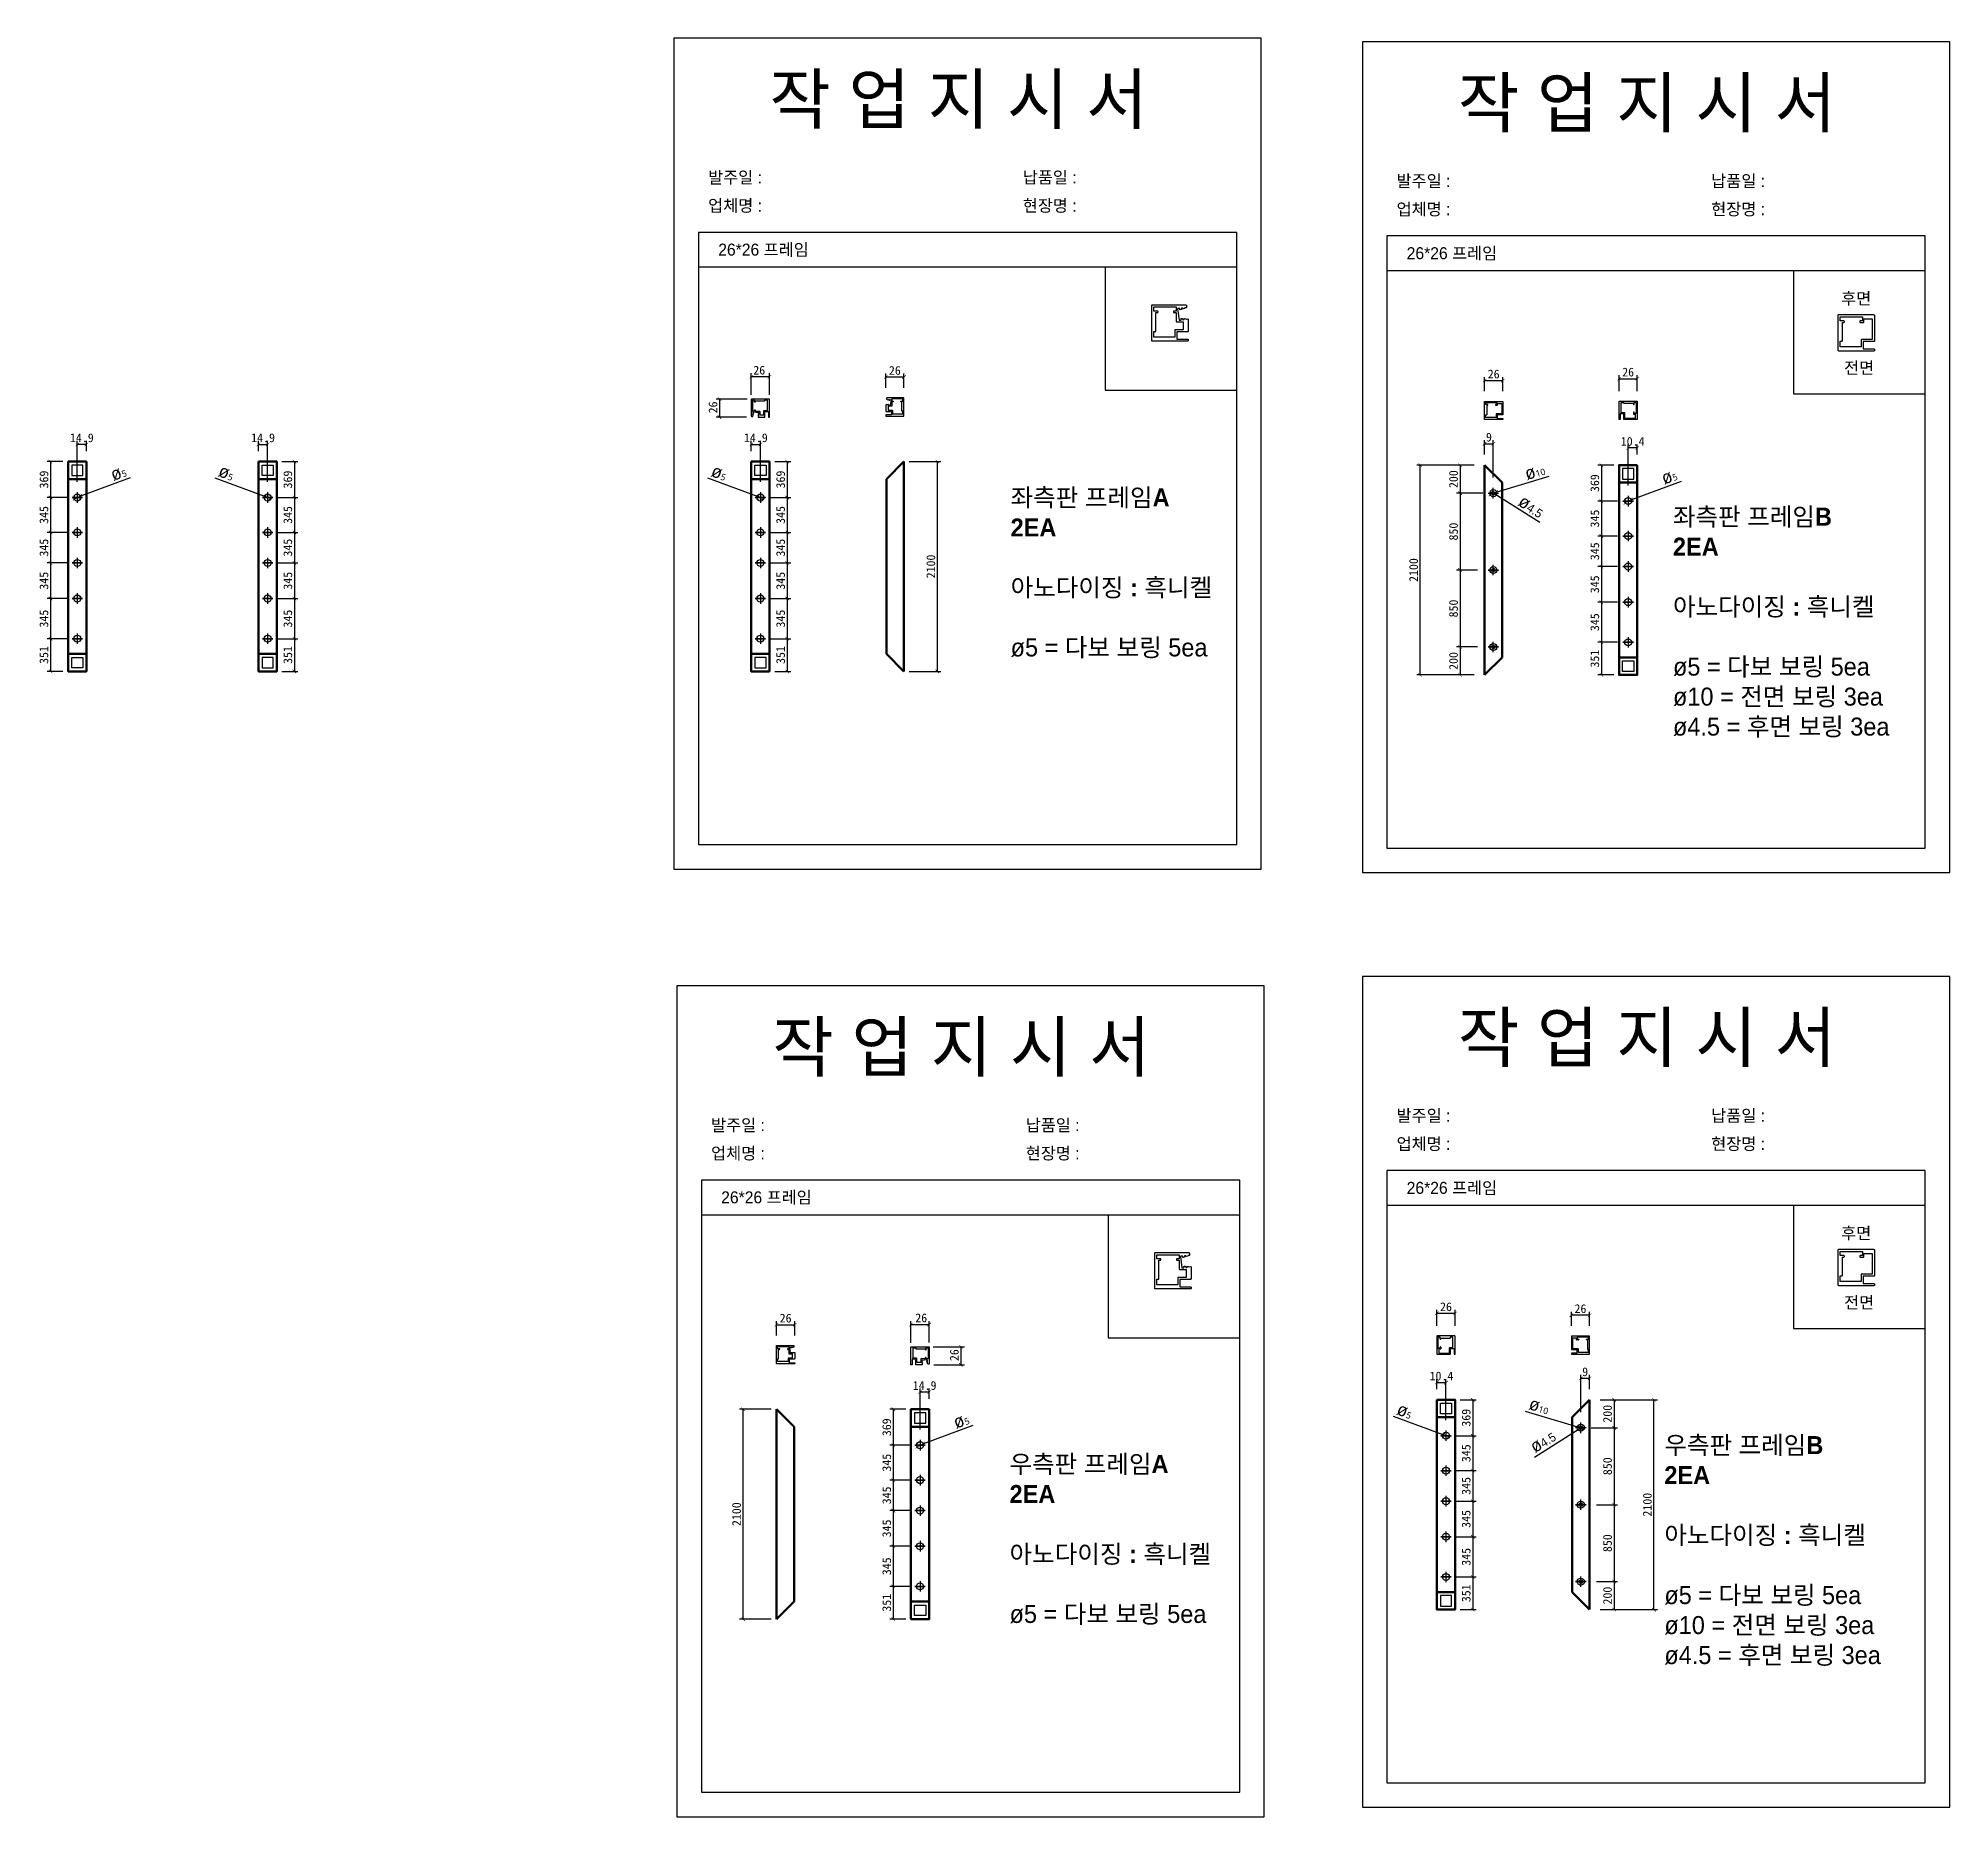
# Model space of a CAD drawing. Header units: millimetres. Extents: x -44117 to 256353, y -2095463 to 65325.
# Drawn here: x 112403 to 117871, y 22853 to 27939 of the extents above; entities that cross this region are included whole.
import ezdxf

# ---------------------------------------------------------------- set-up
doc = ezdxf.new("R2010")
doc.units = ezdxf.units.MM
doc.header["$LTSCALE"] = 10
doc.layers.add('Layer1', color=7, linetype='Continuous', lineweight=70)
doc.dimstyles.new('ISO-25', dxfattribs={"dimtxt": 2.5, "dimasz": 2.5, "dimexe": 1, "dimexo": 1, "dimtad": 1, "dimtxsty": 'Standard', "dimblk": 'ARCHTICK', "dimcen": 2.5, "dimadec": 0, "dimazin": 0, "dimtfac": 1, "dimtmove": 0, "dimatfit": 3, "dimfxl": 0, "dimarcsym": 0})

msp = doc.modelspace()

# ---------------------------------------------------------------- texts
at = {"attachment_point": 1}
for s, heights, insert, char_height in [('{\\fGulim|b0|i0|c129|p50;작 업 지 시 서}', [-155.84554], (114494.50093, 27835.01101), 140), ('{\\fGulim|b0|i0|c129|p50;작 업 지 시 서}', [-155.84554], (116463.68026, 27824.76311), 140), ('{\\fGulim|b0|i0|c129|p50;발주일 :}', [-38.18216], (114319.29158, 27558.29059), 34.3), ('{\\fGulim|b0|i0|c129|p50;납품일 :}', [-37.67976], (115219.26956, 27558.29059), 34.3), ('{\\fGulim|b0|i0|c129|p50;발주일 :}', [-38.18216], (116288.47091, 27548.04269), 34.3), ('{\\fGulim|b0|i0|c129|p50;납품일 :}', [-37.67976], (117188.44889, 27548.04269), 34.3), ('{\\fGulim|b0|i0|c129|p50;업체명 : }', [-38.2735], (114319.29158, 27477.63441), 34.3), ('{\\fGulim|b0|i0|c129|p50;현장명 : }', [-38.2735], (115219.26956, 27477.63441), 34.3), ('{\\fGulim|b0|i0|c129|p50;업체명 : }', [-38.2735], (116288.47091, 27467.38651), 34.3), ('{\\fGulim|b0|i0|c129|p50;현장명 : }', [-38.2735], (117188.44889, 27467.38651), 34.3), ('{\\fGulim|b0|i0|c129|p50;26*26 프레임}', [-38.22783], (114348.25416, 27351.76584), 34.3), ('{\\fGulim|b0|i0|c129|p50;26*26 프레임}', [-38.22783], (116317.43349, 27341.51794), 34.3), ('{\\fGulim|b0|i0|c129|p50;후면}', [-38.18216], (117560.17015, 27212.04764), 34.3), ('{\\fGulim|b0|i0|c129|p50;전면}', [-37.08602], (117568.36401, 27013.68794), 34.3), ('{\\fGulim|b1|i0|c129|p50;좌측판 프레임A\\P2EA\\P\\P아노다이징 : 흑니켈\\P\\P\\fGulim|b0|i0|c129|p50;ø5 = 다보 보링 5ea}', [-491.47221], (115184.60796, 26651.50947), 51.45), ('{\\fGulim|b1|i0|c129|p50;좌측판 프레임B\\P2EA\\P\\P아노다이징 : 흑니켈\\P\\P\\fGulim|b0|i0|c129|p50;ø5 = 다보 보링 5ea\\Pø10 = 전면 보링 3ea\\Pø4.5 = 후면 보링 3ea}', [-667.6308], (117079.12114, 26596.69516), 51.45), ('{\\fGulim|b0|i0|c129|p50;작 업 지 시 서}', [-155.84554], (116463.68026, 25151.82258), 140), ('{\\fGulim|b0|i0|c129|p50;작 업 지 시 서}', [-155.84554], (114502.9457, 25124.7568), 140), ('{\\fGulim|b0|i0|c129|p50;발주일 :}', [-38.18216], (116288.47091, 24875.10216), 34.3), ('{\\fGulim|b0|i0|c129|p50;납품일 :}', [-37.67976], (117188.44889, 24875.10216), 34.3), ('{\\fGulim|b0|i0|c129|p50;발주일 :}', [-38.18216], (114327.73635, 24848.03638), 34.3), ('{\\fGulim|b0|i0|c129|p50;납품일 :}', [-37.67976], (115227.71433, 24848.03638), 34.3), ('{\\fGulim|b0|i0|c129|p50;업체명 : }', [-38.2735], (114327.73635, 24767.3802), 34.3), ('{\\fGulim|b0|i0|c129|p50;현장명 : }', [-38.2735], (115227.71433, 24767.3802), 34.3), ('{\\fGulim|b0|i0|c129|p50;업체명 : }', [-38.2735], (116288.47091, 24794.44598), 34.3), ('{\\fGulim|b0|i0|c129|p50;현장명 : }', [-38.2735], (117188.44889, 24794.44598), 34.3), ('{\\fGulim|b0|i0|c129|p50;26*26 프레임}', [-38.22783], (116317.43349, 24668.5774), 34.3), ('{\\fGulim|b0|i0|c129|p50;26*26 프레임}', [-38.22783], (114356.69893, 24641.51162), 34.3), ('{\\fGulim|b0|i0|c129|p50;후면}', [-38.18216], (117560.17015, 24539.10711), 34.3), ('{\\fGulim|b0|i0|c129|p50;전면}', [-37.08602], (117568.36401, 24340.74741), 34.3), ('{\\fGulim|b1|i0|c129|p50;우측판 프레임A\\P2EA\\P\\P아노다이징 : 흑니켈\\P\\P\\fGulim|b0|i0|c129|p50;ø5 = 다보 보링 5ea}', [491.47221], (115181.5276, 23887.50079), 51.45), ('{\\fGulim|b1|i0|c129|p50;우측판 프레임B\\P2EA\\P\\P아노다이징 : 흑니켈\\P\\P\\fGulim|b0|i0|c129|p50;ø5 = 다보 보링 5ea\\Pø10 = 전면 보링 3ea\\Pø4.5 = 후면 보링 3ea}', [-667.6308], (117054.42103, 23941.44391), 51.45)]:
    msp.add_mtext_dynamic_manual_height_columns(s, width=3307.3198183, gutter_width=12.5, heights=heights, dxfattribs=dict(at, insert=insert, char_height=char_height))

# ---------------------------------------------------------------- blocks, each defined once
blk = doc.blocks.new('_ArchTick')
at = {"color": 0, "linetype": 'ByBlock', "const_width": 0.15}
blk.add_lwpolyline([(-0.5, -0.5), (0.5, 0.5)], dxfattribs=at)
blk = doc.blocks.new('*D1960')
at = {"color": 0, "lineweight": -2}
for p, q in [((112908.1, 26681.8), (113050, 26629.2)), ((113068.8, 26622.3), (113050, 26629.2)), ((113068.8, 26622.3), (113068.8, 26622.3))]:
    blk.add_line(p, q, dxfattribs=at)
at = {"layer": 'Defpoints', "color": 0}
for p in [(113050, 26629.2), (113068.8, 26622.3)]:
    blk.add_point(p, dxfattribs=at)
at = {"color": 0, "lineweight": -2, "xscale": 10, "yscale": 10, "zscale": 10}
for p, rotation in [((113050, 26629.2), 339.6496545556818), ((113068.8, 26622.3), 159.6496545556818)]:
    blk.add_blockref('_ArchTick', p, dxfattribs=dict(at, rotation=rotation))
at = {"color": 0, "insert": (112942, 26697), "char_height": 25, "attachment_point": 5, "rotation": 339.6497}
blk.add_mtext('{\\fGulim|b0|i0|c129|p50;\\H1.4583x;ø\\fMalgun Gothic|b0|i0|c129|p50;\\H0.51429x;5}', dxfattribs=at)
blk = doc.blocks.new('*D1961')
at = {"color": 0, "lineweight": -2}
for p, q in [((113033.4, 26758.5), (113033.4, 26787.6)), ((113033.4, 26777.6), (113059.4, 26777.6)), ((113059.4, 26670.7), (113059.4, 26787.6))]:
    blk.add_line(p, q, dxfattribs=at)
at = {"layer": 'Defpoints', "color": 0}
for p in [(113059.4, 26777.6), (113033.4, 26728.5), (113059.4, 26640.7)]:
    blk.add_point(p, dxfattribs=at)
at = {"color": 0, "lineweight": -2, "xscale": 10, "yscale": 10, "zscale": 10, "rotation": 180}
blk.add_blockref('_ArchTick', (113033.4, 26777.6), dxfattribs=at)
at = {"color": 0, "lineweight": -2, "xscale": 10, "yscale": 10, "zscale": 10}
blk.add_blockref('_ArchTick', (113059.4, 26777.6), dxfattribs=at)
at = {"color": 0, "insert": (113046.4, 26796.4), "char_height": 25, "attachment_point": 5}
blk.add_mtext('14.9', dxfattribs=at)
blk = doc.blocks.new('*D1962')
at = {"color": 0, "lineweight": -2}
for p, q in [((113100.4, 26728.5), (113146, 26728.5)), ((113136, 26728.5), (113136, 26625.7)), ((113089.4, 26625.7), (113146, 26625.7))]:
    blk.add_line(p, q, dxfattribs=at)
at = {"layer": 'Defpoints', "color": 0}
for p in [(113085.4, 26728.5), (113074.4, 26625.7), (113136, 26625.7)]:
    blk.add_point(p, dxfattribs=at)
at = {"color": 0, "lineweight": -2, "xscale": 10, "yscale": 10, "zscale": 10}
for p, rotation in [((113136, 26728.5), 90), ((113136, 26625.7), 270)]:
    blk.add_blockref('_ArchTick', p, dxfattribs=dict(at, rotation=rotation))
at = {"color": 0, "insert": (113117.2, 26677.1), "char_height": 25, "attachment_point": 5, "rotation": 90}
blk.add_mtext('369', dxfattribs=at)
blk = doc.blocks.new('*D1963')
at = {"color": 0, "lineweight": -2}
for p, q in [((113089.4, 26625.7), (113146, 26625.7)), ((113136, 26625.7), (113136, 26525.9)), ((113089.4, 26525.9), (113146, 26525.9))]:
    blk.add_line(p, q, dxfattribs=at)
at = {"layer": 'Defpoints', "color": 0}
for p in [(113074.4, 26625.7), (113074.4, 26525.9), (113136, 26525.9)]:
    blk.add_point(p, dxfattribs=at)
at = {"color": 0, "lineweight": -2, "xscale": 10, "yscale": 10, "zscale": 10}
for p, rotation in [((113136, 26625.7), 90), ((113136, 26525.9), 270)]:
    blk.add_blockref('_ArchTick', p, dxfattribs=dict(at, rotation=rotation))
at = {"color": 0, "insert": (113117.2, 26575.8), "char_height": 25, "attachment_point": 5, "rotation": 90}
blk.add_mtext('345', dxfattribs=at)
blk = doc.blocks.new('*D1964')
at = {"color": 0, "lineweight": -2}
for p, q in [((113089.4, 26525.9), (113146, 26525.9)), ((113136, 26525.9), (113136, 26438.6)), ((113089.4, 26438.6), (113146, 26438.6))]:
    blk.add_line(p, q, dxfattribs=at)
at = {"layer": 'Defpoints', "color": 0}
for p in [(113074.4, 26525.9), (113074.4, 26438.6), (113136, 26438.6)]:
    blk.add_point(p, dxfattribs=at)
at = {"color": 0, "lineweight": -2, "xscale": 10, "yscale": 10, "zscale": 10}
for p, rotation in [((113136, 26525.9), 90), ((113136, 26438.6), 270)]:
    blk.add_blockref('_ArchTick', p, dxfattribs=dict(at, rotation=rotation))
at = {"color": 0, "insert": (113117.2, 26482.3), "char_height": 25, "attachment_point": 5, "rotation": 90}
blk.add_mtext('345', dxfattribs=at)
blk = doc.blocks.new('*D1965')
at = {"color": 0, "lineweight": -2}
for p, q in [((113089.4, 26438.6), (113146, 26438.6)), ((113136, 26438.6), (113136, 26336.8)), ((113089.4, 26336.8), (113146, 26336.8))]:
    blk.add_line(p, q, dxfattribs=at)
at = {"layer": 'Defpoints', "color": 0}
for p in [(113074.4, 26438.6), (113074.4, 26336.8), (113136, 26336.8)]:
    blk.add_point(p, dxfattribs=at)
at = {"color": 0, "lineweight": -2, "xscale": 10, "yscale": 10, "zscale": 10}
for p, rotation in [((113136, 26438.6), 90), ((113136, 26336.8), 270)]:
    blk.add_blockref('_ArchTick', p, dxfattribs=dict(at, rotation=rotation))
at = {"color": 0, "insert": (113117.2, 26387.7), "char_height": 25, "attachment_point": 5, "rotation": 90}
blk.add_mtext('345', dxfattribs=at)
blk = doc.blocks.new('*D1966')
at = {"color": 0, "lineweight": -2}
for p, q in [((113089.4, 26336.8), (113146, 26336.8)), ((113136, 26336.8), (113136, 26222)), ((113089.4, 26222), (113146, 26222))]:
    blk.add_line(p, q, dxfattribs=at)
at = {"layer": 'Defpoints', "color": 0}
for p in [(113074.4, 26336.8), (113074.4, 26222), (113136, 26222)]:
    blk.add_point(p, dxfattribs=at)
at = {"color": 0, "lineweight": -2, "xscale": 10, "yscale": 10, "zscale": 10}
for p, rotation in [((113136, 26336.8), 90), ((113136, 26222), 270)]:
    blk.add_blockref('_ArchTick', p, dxfattribs=dict(at, rotation=rotation))
at = {"color": 0, "insert": (113117.2, 26279.4), "char_height": 25, "attachment_point": 5, "rotation": 90}
blk.add_mtext('345', dxfattribs=at)
blk = doc.blocks.new('*D1967')
at = {"color": 0, "lineweight": -2}
for p, q in [((113089.4, 26222), (113146, 26222)), ((113136, 26222), (113136, 26128.5)), ((113100.4, 26128.5), (113146, 26128.5))]:
    blk.add_line(p, q, dxfattribs=at)
at = {"layer": 'Defpoints', "color": 0}
for p in [(113074.4, 26222), (113085.4, 26128.5), (113136, 26128.5)]:
    blk.add_point(p, dxfattribs=at)
at = {"color": 0, "lineweight": -2, "xscale": 10, "yscale": 10, "zscale": 10}
for p, rotation in [((113136, 26222), 90), ((113136, 26128.5), 270)]:
    blk.add_blockref('_ArchTick', p, dxfattribs=dict(at, rotation=rotation))
at = {"color": 0, "insert": (113117.2, 26175.3), "char_height": 25, "attachment_point": 5, "rotation": 90}
blk.add_mtext('351', dxfattribs=at)
blk = doc.blocks.new('*D1968')
at = {"color": 0, "lineweight": -2}
for p, q in [((112505.6, 26622.3), (112524.4, 26629.2)), ((112666.3, 26681.8), (112524.4, 26629.2)), ((112505.6, 26622.3), (112505.6, 26622.3))]:
    blk.add_line(p, q, dxfattribs=at)
at = {"layer": 'Defpoints', "color": 0}
for p in [(112524.4, 26629.2), (112505.6, 26622.3)]:
    blk.add_point(p, dxfattribs=at)
at = {"color": 0, "lineweight": -2, "xscale": 10, "yscale": 10, "zscale": 10}
for p, rotation in [((112505.6, 26622.3), 20.35034544431815), ((112524.4, 26629.2), 200.3503454443181)]:
    blk.add_blockref('_ArchTick', p, dxfattribs=dict(at, rotation=rotation))
at = {"color": 0, "insert": (112632.4, 26697), "char_height": 25, "attachment_point": 5, "rotation": 20.3503}
blk.add_mtext('{\\fGulim|b0|i0|c129|p50;\\H1.4583x;ø\\fMalgun Gothic|b0|i0|c129|p50;\\H0.51429x;5}', dxfattribs=at)
blk = doc.blocks.new('*D1969')
at = {"color": 0, "lineweight": -2}
for p, q in [((112515, 26670.7), (112515, 26787.6)), ((112541, 26777.6), (112515, 26777.6)), ((112541, 26758.5), (112541, 26787.6))]:
    blk.add_line(p, q, dxfattribs=at)
at = {"layer": 'Defpoints', "color": 0}
for p in [(112515, 26777.6), (112541, 26728.5), (112515, 26640.7)]:
    blk.add_point(p, dxfattribs=at)
at = {"color": 0, "lineweight": -2, "xscale": 10, "yscale": 10, "zscale": 10, "rotation": 180}
blk.add_blockref('_ArchTick', (112515, 26777.6), dxfattribs=at)
at = {"color": 0, "lineweight": -2, "xscale": 10, "yscale": 10, "zscale": 10}
blk.add_blockref('_ArchTick', (112541, 26777.6), dxfattribs=at)
at = {"color": 0, "insert": (112528, 26796.4), "char_height": 25, "attachment_point": 5}
blk.add_mtext('14.9', dxfattribs=at)
blk = doc.blocks.new('*D1970')
at = {"color": 0, "lineweight": -2}
for p, q in [((112474, 26728.5), (112428.4, 26728.5)), ((112438.4, 26728.5), (112438.4, 26625.7)), ((112485, 26625.7), (112428.4, 26625.7))]:
    blk.add_line(p, q, dxfattribs=at)
at = {"layer": 'Defpoints', "color": 0}
for p in [(112489, 26728.5), (112438.4, 26625.7), (112500, 26625.7)]:
    blk.add_point(p, dxfattribs=at)
at = {"color": 0, "lineweight": -2, "xscale": 10, "yscale": 10, "zscale": 10}
for p, rotation in [((112438.4, 26728.5), 90), ((112438.4, 26625.7), 270)]:
    blk.add_blockref('_ArchTick', p, dxfattribs=dict(at, rotation=rotation))
at = {"color": 0, "insert": (112419.6, 26677.1), "char_height": 25, "attachment_point": 5, "rotation": 90}
blk.add_mtext('369', dxfattribs=at)
blk = doc.blocks.new('*D1971')
at = {"color": 0, "lineweight": -2}
for p, q in [((112485, 26625.7), (112428.4, 26625.7)), ((112438.4, 26625.7), (112438.4, 26525.9)), ((112485, 26525.9), (112428.4, 26525.9))]:
    blk.add_line(p, q, dxfattribs=at)
at = {"layer": 'Defpoints', "color": 0}
for p in [(112500, 26625.7), (112438.4, 26525.9), (112500, 26525.9)]:
    blk.add_point(p, dxfattribs=at)
at = {"color": 0, "lineweight": -2, "xscale": 10, "yscale": 10, "zscale": 10}
for p, rotation in [((112438.4, 26625.7), 90), ((112438.4, 26525.9), 270)]:
    blk.add_blockref('_ArchTick', p, dxfattribs=dict(at, rotation=rotation))
at = {"color": 0, "insert": (112419.6, 26575.8), "char_height": 25, "attachment_point": 5, "rotation": 90}
blk.add_mtext('345', dxfattribs=at)
blk = doc.blocks.new('*D1972')
at = {"color": 0, "lineweight": -2}
for p, q in [((112485, 26525.9), (112428.4, 26525.9)), ((112438.4, 26525.9), (112438.4, 26438.6)), ((112485, 26438.6), (112428.4, 26438.6))]:
    blk.add_line(p, q, dxfattribs=at)
at = {"layer": 'Defpoints', "color": 0}
for p in [(112500, 26525.9), (112438.4, 26438.6), (112500, 26438.6)]:
    blk.add_point(p, dxfattribs=at)
at = {"color": 0, "lineweight": -2, "xscale": 10, "yscale": 10, "zscale": 10}
for p, rotation in [((112438.4, 26525.9), 90), ((112438.4, 26438.6), 270)]:
    blk.add_blockref('_ArchTick', p, dxfattribs=dict(at, rotation=rotation))
at = {"color": 0, "insert": (112419.6, 26482.3), "char_height": 25, "attachment_point": 5, "rotation": 90}
blk.add_mtext('345', dxfattribs=at)
blk = doc.blocks.new('*D1973')
at = {"color": 0, "lineweight": -2}
for p, q in [((112485, 26438.6), (112428.4, 26438.6)), ((112438.4, 26438.6), (112438.4, 26336.8)), ((112485, 26336.8), (112428.4, 26336.8))]:
    blk.add_line(p, q, dxfattribs=at)
at = {"layer": 'Defpoints', "color": 0}
for p in [(112500, 26438.6), (112438.4, 26336.8), (112500, 26336.8)]:
    blk.add_point(p, dxfattribs=at)
at = {"color": 0, "lineweight": -2, "xscale": 10, "yscale": 10, "zscale": 10}
for p, rotation in [((112438.4, 26438.6), 90), ((112438.4, 26336.8), 270)]:
    blk.add_blockref('_ArchTick', p, dxfattribs=dict(at, rotation=rotation))
at = {"color": 0, "insert": (112419.6, 26387.7), "char_height": 25, "attachment_point": 5, "rotation": 90}
blk.add_mtext('345', dxfattribs=at)
blk = doc.blocks.new('*D1974')
at = {"color": 0, "lineweight": -2}
for p, q in [((112485, 26336.8), (112428.4, 26336.8)), ((112438.4, 26336.8), (112438.4, 26222)), ((112485, 26222), (112428.4, 26222))]:
    blk.add_line(p, q, dxfattribs=at)
at = {"layer": 'Defpoints', "color": 0}
for p in [(112500, 26336.8), (112438.4, 26222), (112500, 26222)]:
    blk.add_point(p, dxfattribs=at)
at = {"color": 0, "lineweight": -2, "xscale": 10, "yscale": 10, "zscale": 10}
for p, rotation in [((112438.4, 26336.8), 90), ((112438.4, 26222), 270)]:
    blk.add_blockref('_ArchTick', p, dxfattribs=dict(at, rotation=rotation))
at = {"color": 0, "insert": (112419.6, 26279.4), "char_height": 25, "attachment_point": 5, "rotation": 90}
blk.add_mtext('345', dxfattribs=at)
blk = doc.blocks.new('*D1975')
at = {"color": 0, "lineweight": -2}
for p, q in [((112485, 26222), (112428.4, 26222)), ((112438.4, 26222), (112438.4, 26128.5)), ((112474, 26128.5), (112428.4, 26128.5))]:
    blk.add_line(p, q, dxfattribs=at)
at = {"layer": 'Defpoints', "color": 0}
for p in [(112500, 26222), (112438.4, 26128.5), (112489, 26128.5)]:
    blk.add_point(p, dxfattribs=at)
at = {"color": 0, "lineweight": -2, "xscale": 10, "yscale": 10, "zscale": 10}
for p, rotation in [((112438.4, 26222), 90), ((112438.4, 26128.5), 270)]:
    blk.add_blockref('_ArchTick', p, dxfattribs=dict(at, rotation=rotation))
at = {"color": 0, "insert": (112419.6, 26175.3), "char_height": 25, "attachment_point": 5, "rotation": 90}
blk.add_mtext('351', dxfattribs=at)
blk = doc.blocks.new('*D1852')
at = {"color": 0, "lineweight": -2}
for p, q in [((116510.3, 26718.3), (116346.1, 26718.3)), ((116356.1, 26118.3), (116356.1, 26718.3)), ((116510.3, 26118.3), (116346.1, 26118.3))]:
    blk.add_line(p, q, dxfattribs=at)
at = {"layer": 'Defpoints', "color": 0}
for p in [(116356.1, 26718.3), (116540.3, 26718.3), (116540.3, 26118.3)]:
    blk.add_point(p, dxfattribs=at)
at = {"color": 0, "lineweight": -2, "xscale": 10, "yscale": 10, "zscale": 10}
for p, rotation in [((116356.1, 26718.3), 90), ((116356.1, 26118.3), 270)]:
    blk.add_blockref('_ArchTick', p, dxfattribs=dict(at, rotation=rotation))
at = {"color": 0, "insert": (116337.3, 26418.3), "char_height": 25, "attachment_point": 5, "rotation": 90}
blk.add_mtext('2100', dxfattribs=at)
blk = doc.blocks.new('*D1853')
at = {"color": 0, "lineweight": -2}
for p, q in [((116540.3, 26748.3), (116540.3, 26789.5)), ((116540.3, 26779.5), (116565.3, 26779.5)), ((116565.3, 26683.3), (116565.3, 26789.5))]:
    blk.add_line(p, q, dxfattribs=at)
at = {"layer": 'Defpoints', "color": 0}
for p in [(116565.3, 26779.5), (116540.3, 26718.3), (116565.3, 26653.3)]:
    blk.add_point(p, dxfattribs=at)
at = {"color": 0, "lineweight": -2, "xscale": 10, "yscale": 10, "zscale": 10, "rotation": 180}
blk.add_blockref('_ArchTick', (116540.3, 26779.5), dxfattribs=at)
at = {"color": 0, "lineweight": -2, "xscale": 10, "yscale": 10, "zscale": 10}
blk.add_blockref('_ArchTick', (116565.3, 26779.5), dxfattribs=at)
at = {"color": 0, "insert": (116552.8, 26798.2), "char_height": 25, "attachment_point": 5}
blk.add_mtext('9', dxfattribs=at)
blk = doc.blocks.new('*D1854')
at = {"color": 0, "lineweight": -2}
for p, q in [((116724, 26685.7), (116574.9, 26641.2)), ((116555.7, 26635.4), (116574.9, 26641.2)), ((116555.7, 26635.4), (116555.7, 26635.4))]:
    blk.add_line(p, q, dxfattribs=at)
at = {"layer": 'Defpoints', "color": 0}
for p in [(116555.7, 26635.4), (116574.9, 26641.2)]:
    blk.add_point(p, dxfattribs=at)
at = {"color": 0, "lineweight": -2, "xscale": 10, "yscale": 10, "zscale": 10}
for p, rotation in [((116555.7, 26635.4), 16.62238534219674), ((116574.9, 26641.2), 196.6223853421967)]:
    blk.add_blockref('_ArchTick', p, dxfattribs=dict(at, rotation=rotation))
at = {"color": 0, "insert": (116683.9, 26700.8), "char_height": 25, "attachment_point": 5, "rotation": 16.6224}
blk.add_mtext('{\\fGulim|b0|i0|c129|p50;\\H1.4583x;ø\\fMalgun Gothic|b0|i0|c129|p50;\\H0.51429x;10}', dxfattribs=at)
blk = doc.blocks.new('*D1855')
at = {"color": 0, "lineweight": -2}
for p, q in [((116561.1, 26641), (116561.1, 26641)), ((116561.1, 26641), (116569.5, 26635.6)), ((116698, 26554.6), (116569.5, 26635.6))]:
    blk.add_line(p, q, dxfattribs=at)
at = {"layer": 'Defpoints', "color": 0}
for p in [(116561.1, 26641), (116569.5, 26635.6)]:
    blk.add_point(p, dxfattribs=at)
at = {"color": 0, "lineweight": -2, "xscale": 10, "yscale": 10, "zscale": 10}
for p, rotation in [((116561.1, 26641), 327.7574302874337), ((116569.5, 26635.6), 147.7574302874337)]:
    blk.add_blockref('_ArchTick', p, dxfattribs=dict(at, rotation=rotation))
at = {"color": 0, "insert": (116674.3, 26600.3), "char_height": 25, "attachment_point": 5, "rotation": 327.7574}
blk.add_mtext('{\\fGulim|b0|i0|c129|p50;\\H1.4583x;ø\\H0.68573x;4.5}', dxfattribs=at)
blk = doc.blocks.new('*D1856')
at = {"color": 0, "lineweight": -2}
for p, q in [((116510.3, 26718.3), (116460.2, 26718.3)), ((116470.2, 26718.3), (116470.2, 26638.3)), ((116535.3, 26638.3), (116460.2, 26638.3))]:
    blk.add_line(p, q, dxfattribs=at)
at = {"layer": 'Defpoints', "color": 0}
for p in [(116540.3, 26718.3), (116470.2, 26638.3), (116565.3, 26638.3)]:
    blk.add_point(p, dxfattribs=at)
at = {"color": 0, "lineweight": -2, "xscale": 10, "yscale": 10, "zscale": 10}
for p, rotation in [((116470.2, 26718.3), 90), ((116470.2, 26638.3), 270)]:
    blk.add_blockref('_ArchTick', p, dxfattribs=dict(at, rotation=rotation))
at = {"color": 0, "insert": (116451.4, 26678.3), "char_height": 25, "attachment_point": 5, "rotation": 90}
blk.add_mtext('200', dxfattribs=at)
blk = doc.blocks.new('*D1857')
at = {"color": 0, "lineweight": -2}
for p, q in [((116520.3, 26638.3), (116460.2, 26638.3)), ((116470.2, 26638.3), (116470.2, 26418.3)), ((116520.3, 26418.3), (116460.2, 26418.3))]:
    blk.add_line(p, q, dxfattribs=at)
at = {"layer": 'Defpoints', "color": 0}
for p in [(116550.3, 26638.3), (116470.2, 26418.3), (116550.3, 26418.3)]:
    blk.add_point(p, dxfattribs=at)
at = {"color": 0, "lineweight": -2, "xscale": 10, "yscale": 10, "zscale": 10}
for p, rotation in [((116470.2, 26638.3), 90), ((116470.2, 26418.3), 270)]:
    blk.add_blockref('_ArchTick', p, dxfattribs=dict(at, rotation=rotation))
at = {"color": 0, "insert": (116451.4, 26528.3), "char_height": 25, "attachment_point": 5, "rotation": 90}
blk.add_mtext('850', dxfattribs=at)
blk = doc.blocks.new('*D1858')
at = {"color": 0, "lineweight": -2}
for p, q in [((116520.3, 26418.3), (116460.2, 26418.3)), ((116470.2, 26418.3), (116470.2, 26198.3)), ((116520.3, 26198.3), (116460.2, 26198.3))]:
    blk.add_line(p, q, dxfattribs=at)
at = {"layer": 'Defpoints', "color": 0}
for p in [(116550.3, 26418.3), (116470.2, 26198.3), (116550.3, 26198.3)]:
    blk.add_point(p, dxfattribs=at)
at = {"color": 0, "lineweight": -2, "xscale": 10, "yscale": 10, "zscale": 10}
for p, rotation in [((116470.2, 26418.3), 90), ((116470.2, 26198.3), 270)]:
    blk.add_blockref('_ArchTick', p, dxfattribs=dict(at, rotation=rotation))
at = {"color": 0, "insert": (116451.4, 26308.3), "char_height": 25, "attachment_point": 5, "rotation": 90}
blk.add_mtext('850', dxfattribs=at)
blk = doc.blocks.new('*D1859')
at = {"color": 0, "lineweight": -2}
for p, q in [((116520.3, 26198.3), (116460.2, 26198.3)), ((116470.2, 26198.3), (116470.2, 26118.3)), ((116510.3, 26118.3), (116460.2, 26118.3))]:
    blk.add_line(p, q, dxfattribs=at)
at = {"layer": 'Defpoints', "color": 0}
for p in [(116550.3, 26198.3), (116470.2, 26118.3), (116540.3, 26118.3)]:
    blk.add_point(p, dxfattribs=at)
at = {"color": 0, "lineweight": -2, "xscale": 10, "yscale": 10, "zscale": 10}
for p, rotation in [((116470.2, 26198.3), 90), ((116470.2, 26118.3), 270)]:
    blk.add_blockref('_ArchTick', p, dxfattribs=dict(at, rotation=rotation))
at = {"color": 0, "insert": (116451.4, 26158.3), "char_height": 25, "attachment_point": 5, "rotation": 90}
blk.add_mtext('200', dxfattribs=at)
blk = doc.blocks.new('*D1860')
at = {"color": 0, "lineweight": -2}
for p, q in [((116540.3, 26929.5), (116540.3, 26970)), ((116540.3, 26960), (116592.3, 26960)), ((116592.3, 26929.5), (116592.3, 26970))]:
    blk.add_line(p, q, dxfattribs=at)
at = {"layer": 'Defpoints', "color": 0}
for p in [(116592.3, 26960), (116540.3, 26899.5), (116592.3, 26899.5)]:
    blk.add_point(p, dxfattribs=at)
at = {"color": 0, "lineweight": -2, "xscale": 10, "yscale": 10, "zscale": 10, "rotation": 180}
blk.add_blockref('_ArchTick', (116540.3, 26960), dxfattribs=at)
at = {"color": 0, "lineweight": -2, "xscale": 10, "yscale": 10, "zscale": 10}
blk.add_blockref('_ArchTick', (116592.3, 26960), dxfattribs=at)
at = {"color": 0, "insert": (116566.3, 26978.8), "char_height": 25, "attachment_point": 5}
blk.add_mtext('26', dxfattribs=at)
blk = doc.blocks.new('*D1871')
at = {"color": 0, "lineweight": -2}
for p, q in [((116924.9, 26929.9), (116924.9, 26975.5)), ((116924.9, 26965.5), (116976.9, 26965.5)), ((116976.9, 26929.9), (116976.9, 26975.5))]:
    blk.add_line(p, q, dxfattribs=at)
at = {"layer": 'Defpoints', "color": 0}
for p in [(116976.9, 26965.5), (116924.9, 26899.9), (116976.9, 26899.9)]:
    blk.add_point(p, dxfattribs=at)
at = {"color": 0, "lineweight": -2, "xscale": 10, "yscale": 10, "zscale": 10, "rotation": 180}
blk.add_blockref('_ArchTick', (116924.9, 26965.5), dxfattribs=at)
at = {"color": 0, "lineweight": -2, "xscale": 10, "yscale": 10, "zscale": 10}
blk.add_blockref('_ArchTick', (116976.9, 26965.5), dxfattribs=at)
at = {"color": 0, "insert": (116950.9, 26984.3), "char_height": 25, "attachment_point": 5}
blk.add_mtext('26', dxfattribs=at)
blk = doc.blocks.new('*D1888')
at = {"color": 0, "lineweight": -2}
for p, q in [((114442.9, 26919.4), (114442.9, 26981)), ((114494.9, 26971), (114442.9, 26971)), ((114494.9, 26918.9), (114494.9, 26981))]:
    blk.add_line(p, q, dxfattribs=at)
at = {"layer": 'Defpoints', "color": 0}
for p in [(114442.9, 26971), (114442.9, 26904.4), (114494.9, 26903.9)]:
    blk.add_point(p, dxfattribs=at)
at = {"color": 0, "lineweight": -2, "xscale": 10, "yscale": 10, "zscale": 10, "rotation": 180}
blk.add_blockref('_ArchTick', (114442.9, 26971), dxfattribs=at)
at = {"color": 0, "lineweight": -2, "xscale": 10, "yscale": 10, "zscale": 10}
blk.add_blockref('_ArchTick', (114494.9, 26971), dxfattribs=at)
at = {"color": 0, "insert": (114465.6, 26989.7), "char_height": 25, "attachment_point": 5}
blk.add_mtext('26', dxfattribs=at)
blk = doc.blocks.new('*D1889')
at = {"color": 0, "lineweight": -2}
for p, q in [((114431.1, 26907.4), (114342.1, 26907.4)), ((114352.1, 26907.4), (114352.1, 26855.4)), ((114429.4, 26855.4), (114342.1, 26855.4))]:
    blk.add_line(p, q, dxfattribs=at)
at = {"layer": 'Defpoints', "color": 0}
for p in [(114446.1, 26907.4), (114352.1, 26855.4), (114444.4, 26855.4)]:
    blk.add_point(p, dxfattribs=at)
at = {"color": 0, "lineweight": -2, "xscale": 10, "yscale": 10, "zscale": 10}
for p, rotation in [((114352.1, 26907.4), 90), ((114352.1, 26855.4), 270)]:
    blk.add_blockref('_ArchTick', p, dxfattribs=dict(at, rotation=rotation))
at = {"color": 0, "insert": (114333.4, 26883.4), "char_height": 25, "attachment_point": 5, "rotation": 90}
blk.add_mtext('26', dxfattribs=at)
blk = doc.blocks.new('*D1890')
at = {"color": 0, "lineweight": -2}
for p, q in [((114827.5, 26939.7), (114827.5, 26980.3)), ((114879.5, 26970.3), (114827.5, 26970.3)), ((114879.5, 26939.7), (114879.5, 26980.3))]:
    blk.add_line(p, q, dxfattribs=at)
at = {"layer": 'Defpoints', "color": 0}
for p in [(114827.5, 26970.3), (114827.5, 26909.7), (114879.5, 26909.7)]:
    blk.add_point(p, dxfattribs=at)
at = {"color": 0, "lineweight": -2, "xscale": 10, "yscale": 10, "zscale": 10, "rotation": 180}
blk.add_blockref('_ArchTick', (114827.5, 26970.3), dxfattribs=at)
at = {"color": 0, "lineweight": -2, "xscale": 10, "yscale": 10, "zscale": 10}
blk.add_blockref('_ArchTick', (114879.5, 26970.3), dxfattribs=at)
at = {"color": 0, "insert": (114853.5, 26989), "char_height": 25, "attachment_point": 5}
blk.add_mtext('26', dxfattribs=at)
blk = doc.blocks.new('*D1891')
at = {"color": 0, "lineweight": -2}
for p, q in [((114317.6, 26681.8), (114459.5, 26629.2)), ((114478.3, 26622.3), (114459.5, 26629.2)), ((114478.3, 26622.3), (114478.3, 26622.3))]:
    blk.add_line(p, q, dxfattribs=at)
at = {"layer": 'Defpoints', "color": 0}
for p in [(114459.5, 26629.2), (114478.3, 26622.3)]:
    blk.add_point(p, dxfattribs=at)
at = {"color": 0, "lineweight": -2, "xscale": 10, "yscale": 10, "zscale": 10}
for p, rotation in [((114459.5, 26629.2), 339.6496545556818), ((114478.3, 26622.3), 159.6496545556818)]:
    blk.add_blockref('_ArchTick', p, dxfattribs=dict(at, rotation=rotation))
at = {"color": 0, "insert": (114351.5, 26697), "char_height": 25, "attachment_point": 5, "rotation": 339.6497}
blk.add_mtext('{\\fGulim|b0|i0|c129|p50;\\H1.4583x;ø\\fMalgun Gothic|b0|i0|c129|p50;\\H0.51429x;5}', dxfattribs=at)
blk = doc.blocks.new('*D1892')
at = {"color": 0, "lineweight": -2}
for p, q in [((114442.9, 26758.5), (114442.9, 26787.6)), ((114442.9, 26777.6), (114468.9, 26777.6)), ((114468.9, 26670.7), (114468.9, 26787.6))]:
    blk.add_line(p, q, dxfattribs=at)
at = {"layer": 'Defpoints', "color": 0}
for p in [(114468.9, 26777.6), (114442.9, 26728.5), (114468.9, 26640.7)]:
    blk.add_point(p, dxfattribs=at)
at = {"color": 0, "lineweight": -2, "xscale": 10, "yscale": 10, "zscale": 10, "rotation": 180}
blk.add_blockref('_ArchTick', (114442.9, 26777.6), dxfattribs=at)
at = {"color": 0, "lineweight": -2, "xscale": 10, "yscale": 10, "zscale": 10}
blk.add_blockref('_ArchTick', (114468.9, 26777.6), dxfattribs=at)
at = {"color": 0, "insert": (114455.9, 26796.4), "char_height": 25, "attachment_point": 5}
blk.add_mtext('14.9', dxfattribs=at)
blk = doc.blocks.new('*D1893')
at = {"color": 0, "lineweight": -2}
for p, q in [((114509.9, 26728.5), (114555.5, 26728.5)), ((114545.5, 26728.5), (114545.5, 26625.7)), ((114498.9, 26625.7), (114555.5, 26625.7))]:
    blk.add_line(p, q, dxfattribs=at)
at = {"layer": 'Defpoints', "color": 0}
for p in [(114494.9, 26728.5), (114483.9, 26625.7), (114545.5, 26625.7)]:
    blk.add_point(p, dxfattribs=at)
at = {"color": 0, "lineweight": -2, "xscale": 10, "yscale": 10, "zscale": 10}
for p, rotation in [((114545.5, 26728.5), 90), ((114545.5, 26625.7), 270)]:
    blk.add_blockref('_ArchTick', p, dxfattribs=dict(at, rotation=rotation))
at = {"color": 0, "insert": (114526.8, 26677.1), "char_height": 25, "attachment_point": 5, "rotation": 90}
blk.add_mtext('369', dxfattribs=at)
blk = doc.blocks.new('*D1894')
at = {"color": 0, "lineweight": -2}
for p, q in [((114498.9, 26625.7), (114555.5, 26625.7)), ((114545.5, 26625.7), (114545.5, 26525.9)), ((114498.9, 26525.9), (114555.5, 26525.9))]:
    blk.add_line(p, q, dxfattribs=at)
at = {"layer": 'Defpoints', "color": 0}
for p in [(114483.9, 26625.7), (114483.9, 26525.9), (114545.5, 26525.9)]:
    blk.add_point(p, dxfattribs=at)
at = {"color": 0, "lineweight": -2, "xscale": 10, "yscale": 10, "zscale": 10}
for p, rotation in [((114545.5, 26625.7), 90), ((114545.5, 26525.9), 270)]:
    blk.add_blockref('_ArchTick', p, dxfattribs=dict(at, rotation=rotation))
at = {"color": 0, "insert": (114526.8, 26575.8), "char_height": 25, "attachment_point": 5, "rotation": 90}
blk.add_mtext('345', dxfattribs=at)
blk = doc.blocks.new('*D1895')
at = {"color": 0, "lineweight": -2}
for p, q in [((114498.9, 26525.9), (114555.5, 26525.9)), ((114545.5, 26525.9), (114545.5, 26438.6)), ((114498.9, 26438.6), (114555.5, 26438.6))]:
    blk.add_line(p, q, dxfattribs=at)
at = {"layer": 'Defpoints', "color": 0}
for p in [(114483.9, 26525.9), (114483.9, 26438.6), (114545.5, 26438.6)]:
    blk.add_point(p, dxfattribs=at)
at = {"color": 0, "lineweight": -2, "xscale": 10, "yscale": 10, "zscale": 10}
for p, rotation in [((114545.5, 26525.9), 90), ((114545.5, 26438.6), 270)]:
    blk.add_blockref('_ArchTick', p, dxfattribs=dict(at, rotation=rotation))
at = {"color": 0, "insert": (114526.8, 26482.3), "char_height": 25, "attachment_point": 5, "rotation": 90}
blk.add_mtext('345', dxfattribs=at)
blk = doc.blocks.new('*D1896')
at = {"color": 0, "lineweight": -2}
for p, q in [((114498.9, 26438.6), (114555.5, 26438.6)), ((114545.5, 26438.6), (114545.5, 26336.8)), ((114498.9, 26336.8), (114555.5, 26336.8))]:
    blk.add_line(p, q, dxfattribs=at)
at = {"layer": 'Defpoints', "color": 0}
for p in [(114483.9, 26438.6), (114483.9, 26336.8), (114545.5, 26336.8)]:
    blk.add_point(p, dxfattribs=at)
at = {"color": 0, "lineweight": -2, "xscale": 10, "yscale": 10, "zscale": 10}
for p, rotation in [((114545.5, 26438.6), 90), ((114545.5, 26336.8), 270)]:
    blk.add_blockref('_ArchTick', p, dxfattribs=dict(at, rotation=rotation))
at = {"color": 0, "insert": (114526.8, 26387.7), "char_height": 25, "attachment_point": 5, "rotation": 90}
blk.add_mtext('345', dxfattribs=at)
blk = doc.blocks.new('*D1897')
at = {"color": 0, "lineweight": -2}
for p, q in [((114498.9, 26336.8), (114555.5, 26336.8)), ((114545.5, 26336.8), (114545.5, 26222)), ((114498.9, 26222), (114555.5, 26222))]:
    blk.add_line(p, q, dxfattribs=at)
at = {"layer": 'Defpoints', "color": 0}
for p in [(114483.9, 26336.8), (114483.9, 26222), (114545.5, 26222)]:
    blk.add_point(p, dxfattribs=at)
at = {"color": 0, "lineweight": -2, "xscale": 10, "yscale": 10, "zscale": 10}
for p, rotation in [((114545.5, 26336.8), 90), ((114545.5, 26222), 270)]:
    blk.add_blockref('_ArchTick', p, dxfattribs=dict(at, rotation=rotation))
at = {"color": 0, "insert": (114526.8, 26279.4), "char_height": 25, "attachment_point": 5, "rotation": 90}
blk.add_mtext('345', dxfattribs=at)
blk = doc.blocks.new('*D1898')
at = {"color": 0, "lineweight": -2}
for p, q in [((114498.9, 26222), (114555.5, 26222)), ((114545.5, 26222), (114545.5, 26128.5)), ((114509.9, 26128.5), (114555.5, 26128.5))]:
    blk.add_line(p, q, dxfattribs=at)
at = {"layer": 'Defpoints', "color": 0}
for p in [(114483.9, 26222), (114494.9, 26128.5), (114545.5, 26128.5)]:
    blk.add_point(p, dxfattribs=at)
at = {"color": 0, "lineweight": -2, "xscale": 10, "yscale": 10, "zscale": 10}
for p, rotation in [((114545.5, 26222), 90), ((114545.5, 26128.5), 270)]:
    blk.add_blockref('_ArchTick', p, dxfattribs=dict(at, rotation=rotation))
at = {"color": 0, "insert": (114526.8, 26175.3), "char_height": 25, "attachment_point": 5, "rotation": 90}
blk.add_mtext('351', dxfattribs=at)
blk = doc.blocks.new('*D1899')
at = {"color": 0, "lineweight": -2}
for p, q in [((114894.5, 26728.5), (114985.1, 26728.5)), ((114975.1, 26128.5), (114975.1, 26728.5)), ((114894.5, 26128.5), (114985.1, 26128.5))]:
    blk.add_line(p, q, dxfattribs=at)
at = {"layer": 'Defpoints', "color": 0}
for p in [(114879.5, 26728.5), (114975.1, 26728.5), (114879.5, 26128.5)]:
    blk.add_point(p, dxfattribs=at)
at = {"color": 0, "lineweight": -2, "xscale": 10, "yscale": 10, "zscale": 10}
for p, rotation in [((114975.1, 26728.5), 90), ((114975.1, 26128.5), 270)]:
    blk.add_blockref('_ArchTick', p, dxfattribs=dict(at, rotation=rotation))
at = {"color": 0, "insert": (114956.4, 26428.5), "char_height": 25, "attachment_point": 5, "rotation": 90}
blk.add_mtext('2100', dxfattribs=at)
blk = doc.blocks.new('*D1900')
at = {"color": 0, "lineweight": -2}
for p, q in [((117102.2, 26671.6), (116960.3, 26619)), ((116941.6, 26612), (116960.3, 26619)), ((116941.6, 26612), (116941.6, 26612))]:
    blk.add_line(p, q, dxfattribs=at)
at = {"layer": 'Defpoints', "color": 0}
for p in [(116941.6, 26612), (116960.3, 26619)]:
    blk.add_point(p, dxfattribs=at)
at = {"color": 0, "lineweight": -2, "xscale": 10, "yscale": 10, "zscale": 10}
for p, rotation in [((116941.6, 26612), 20.35034544430838), ((116960.3, 26619), 200.3503454443084)]:
    blk.add_blockref('_ArchTick', p, dxfattribs=dict(at, rotation=rotation))
at = {"color": 0, "insert": (117068.3, 26686.7), "char_height": 25, "attachment_point": 5, "rotation": 20.3503}
blk.add_mtext('{\\fGulim|b0|i0|c129|p50;\\H1.4583x;ø\\fMalgun Gothic|b0|i0|c129|p50;\\H0.51429x;5}', dxfattribs=at)
blk = doc.blocks.new('*D1901')
at = {"color": 0, "lineweight": -2}
for p, q in [((116950.9, 26660.5), (116950.9, 26777.4)), ((116976.9, 26767.4), (116950.9, 26767.4)), ((116976.9, 26748.3), (116976.9, 26777.4))]:
    blk.add_line(p, q, dxfattribs=at)
at = {"layer": 'Defpoints', "color": 0}
for p in [(116950.9, 26767.4), (116976.9, 26718.3), (116950.9, 26630.5)]:
    blk.add_point(p, dxfattribs=at)
at = {"color": 0, "lineweight": -2, "xscale": 10, "yscale": 10, "zscale": 10, "rotation": 180}
blk.add_blockref('_ArchTick', (116950.9, 26767.4), dxfattribs=at)
at = {"color": 0, "lineweight": -2, "xscale": 10, "yscale": 10, "zscale": 10}
blk.add_blockref('_ArchTick', (116976.9, 26767.4), dxfattribs=at)
at = {"color": 0, "insert": (116963.9, 26786.1), "char_height": 25, "attachment_point": 5}
blk.add_mtext('10.4', dxfattribs=at)
blk = doc.blocks.new('*D1915')
at = {"color": 0, "lineweight": -2}
for p, q in [((114899.6, 24208.7), (114899.6, 24270.7)), ((114899.6, 24260.7), (114951.6, 24260.7)), ((114951.6, 24209.2), (114951.6, 24270.7))]:
    blk.add_line(p, q, dxfattribs=at)
at = {"layer": 'Defpoints', "color": 0}
for p in [(114951.6, 24260.7), (114899.6, 24193.7), (114951.6, 24194.2)]:
    blk.add_point(p, dxfattribs=at)
at = {"color": 0, "lineweight": -2, "xscale": 10, "yscale": 10, "zscale": 10, "rotation": 180}
blk.add_blockref('_ArchTick', (114899.6, 24260.7), dxfattribs=at)
at = {"color": 0, "lineweight": -2, "xscale": 10, "yscale": 10, "zscale": 10}
blk.add_blockref('_ArchTick', (114951.6, 24260.7), dxfattribs=at)
at = {"color": 0, "insert": (114928.9, 24279.5), "char_height": 25, "attachment_point": 5}
blk.add_mtext('26', dxfattribs=at)
blk = doc.blocks.new('*D1916')
at = {"color": 0, "lineweight": -2}
for p, q in [((114963.4, 24197.2), (115052.4, 24197.2)), ((115042.4, 24197.2), (115042.4, 24145.2)), ((114965.1, 24145.2), (115052.4, 24145.2))]:
    blk.add_line(p, q, dxfattribs=at)
at = {"layer": 'Defpoints', "color": 0}
for p in [(114948.4, 24197.2), (114950.1, 24145.2), (115042.4, 24145.2)]:
    blk.add_point(p, dxfattribs=at)
at = {"color": 0, "lineweight": -2, "xscale": 10, "yscale": 10, "zscale": 10}
for p, rotation in [((115042.4, 24197.2), 90), ((115042.4, 24145.2), 270)]:
    blk.add_blockref('_ArchTick', p, dxfattribs=dict(at, rotation=rotation))
at = {"color": 0, "insert": (115023.6, 24173.1), "char_height": 25, "attachment_point": 5, "rotation": 90}
blk.add_mtext('26', dxfattribs=at)
blk = doc.blocks.new('*D1917')
at = {"color": 0, "lineweight": -2}
for p, q in [((114515, 24229.5), (114515, 24270)), ((114515, 24260), (114567, 24260)), ((114567, 24229.5), (114567, 24270))]:
    blk.add_line(p, q, dxfattribs=at)
at = {"layer": 'Defpoints', "color": 0}
for p in [(114567, 24260), (114515, 24199.5), (114567, 24199.5)]:
    blk.add_point(p, dxfattribs=at)
at = {"color": 0, "lineweight": -2, "xscale": 10, "yscale": 10, "zscale": 10, "rotation": 180}
blk.add_blockref('_ArchTick', (114515, 24260), dxfattribs=at)
at = {"color": 0, "lineweight": -2, "xscale": 10, "yscale": 10, "zscale": 10}
blk.add_blockref('_ArchTick', (114567, 24260), dxfattribs=at)
at = {"color": 0, "insert": (114541, 24278.8), "char_height": 25, "attachment_point": 5}
blk.add_mtext('26', dxfattribs=at)
blk = doc.blocks.new('*D1918')
at = {"color": 0, "lineweight": -2}
for p, q in [((115076.9, 23971.6), (114935, 23919)), ((114916.3, 23912), (114935, 23919)), ((114916.3, 23912), (114916.3, 23912))]:
    blk.add_line(p, q, dxfattribs=at)
at = {"layer": 'Defpoints', "color": 0}
for p in [(114916.3, 23912), (114935, 23919)]:
    blk.add_point(p, dxfattribs=at)
at = {"color": 0, "lineweight": -2, "xscale": 10, "yscale": 10, "zscale": 10}
for p, rotation in [((114916.3, 23912), 20.35034544431815), ((114935, 23919), 200.3503454443181)]:
    blk.add_blockref('_ArchTick', p, dxfattribs=dict(at, rotation=rotation))
at = {"color": 0, "insert": (115043, 23986.7), "char_height": 25, "attachment_point": 5, "rotation": 20.3503}
blk.add_mtext('{\\fGulim|b0|i0|c129|p50;\\H1.4583x;ø\\fMalgun Gothic|b0|i0|c129|p50;\\H0.51429x;5}', dxfattribs=at)
blk = doc.blocks.new('*D1919')
at = {"color": 0, "lineweight": -2}
for p, q in [((114925.6, 23960.5), (114925.6, 24077.4)), ((114951.6, 24067.4), (114925.6, 24067.4)), ((114951.6, 24048.3), (114951.6, 24077.4))]:
    blk.add_line(p, q, dxfattribs=at)
at = {"layer": 'Defpoints', "color": 0}
for p in [(114925.6, 24067.4), (114951.6, 24018.3), (114925.6, 23930.5)]:
    blk.add_point(p, dxfattribs=at)
at = {"color": 0, "lineweight": -2, "xscale": 10, "yscale": 10, "zscale": 10, "rotation": 180}
blk.add_blockref('_ArchTick', (114925.6, 24067.4), dxfattribs=at)
at = {"color": 0, "lineweight": -2, "xscale": 10, "yscale": 10, "zscale": 10}
blk.add_blockref('_ArchTick', (114951.6, 24067.4), dxfattribs=at)
at = {"color": 0, "insert": (114938.6, 24086.1), "char_height": 25, "attachment_point": 5}
blk.add_mtext('14.9', dxfattribs=at)
blk = doc.blocks.new('*D1920')
at = {"color": 0, "lineweight": -2}
for p, q in [((114500, 24018.3), (114409.4, 24018.3)), ((114419.4, 23418.3), (114419.4, 24018.3)), ((114500, 23418.3), (114409.4, 23418.3))]:
    blk.add_line(p, q, dxfattribs=at)
at = {"layer": 'Defpoints', "color": 0}
for p in [(114419.4, 24018.3), (114515, 24018.3), (114515, 23418.3)]:
    blk.add_point(p, dxfattribs=at)
at = {"color": 0, "lineweight": -2, "xscale": 10, "yscale": 10, "zscale": 10}
for p, rotation in [((114419.4, 24018.3), 90), ((114419.4, 23418.3), 270)]:
    blk.add_blockref('_ArchTick', p, dxfattribs=dict(at, rotation=rotation))
at = {"color": 0, "insert": (114400.6, 23718.3), "char_height": 25, "attachment_point": 5, "rotation": 90}
blk.add_mtext('2100', dxfattribs=at)
blk = doc.blocks.new('*D1921')
at = {"color": 0, "lineweight": -2}
for p, q in [((116870.5, 24045.4), (117034.7, 24045.4)), ((117024.7, 23445.4), (117024.7, 24045.4)), ((116870.5, 23445.4), (117034.7, 23445.4))]:
    blk.add_line(p, q, dxfattribs=at)
at = {"layer": 'Defpoints', "color": 0}
for p in [(116840.5, 24045.4), (117024.7, 24045.4), (116840.5, 23445.4)]:
    blk.add_point(p, dxfattribs=at)
at = {"color": 0, "lineweight": -2, "xscale": 10, "yscale": 10, "zscale": 10}
for p, rotation in [((117024.7, 24045.4), 90), ((117024.7, 23445.4), 270)]:
    blk.add_blockref('_ArchTick', p, dxfattribs=dict(at, rotation=rotation))
at = {"color": 0, "insert": (117006, 23745.4), "char_height": 25, "attachment_point": 5, "rotation": 90}
blk.add_mtext('2100', dxfattribs=at)
blk = doc.blocks.new('*D1922')
at = {"color": 0, "lineweight": -2}
for p, q in [((116815.5, 24010.4), (116815.5, 24116.5)), ((116840.5, 24075.4), (116840.5, 24116.5)), ((116840.5, 24106.5), (116815.5, 24106.5))]:
    blk.add_line(p, q, dxfattribs=at)
at = {"layer": 'Defpoints', "color": 0}
for p in [(116815.5, 24106.5), (116840.5, 24045.4), (116815.5, 23980.4)]:
    blk.add_point(p, dxfattribs=at)
at = {"color": 0, "lineweight": -2, "xscale": 10, "yscale": 10, "zscale": 10, "rotation": 180}
blk.add_blockref('_ArchTick', (116815.5, 24106.5), dxfattribs=at)
at = {"color": 0, "lineweight": -2, "xscale": 10, "yscale": 10, "zscale": 10}
blk.add_blockref('_ArchTick', (116840.5, 24106.5), dxfattribs=at)
at = {"color": 0, "insert": (116828, 24125.3), "char_height": 25, "attachment_point": 5}
blk.add_mtext('9', dxfattribs=at)
blk = doc.blocks.new('*D1923')
at = {"color": 0, "lineweight": -2}
for p, q in [((116656.8, 24012.7), (116805.9, 23968.2)), ((116825.1, 23962.5), (116805.9, 23968.2)), ((116825.1, 23962.5), (116825.1, 23962.5))]:
    blk.add_line(p, q, dxfattribs=at)
at = {"layer": 'Defpoints', "color": 0}
for p in [(116805.9, 23968.2), (116825.1, 23962.5)]:
    blk.add_point(p, dxfattribs=at)
at = {"color": 0, "lineweight": -2, "xscale": 10, "yscale": 10, "zscale": 10}
for p, rotation in [((116805.9, 23968.2), 343.3776146578152), ((116825.1, 23962.5), 163.3776146578152)]:
    blk.add_blockref('_ArchTick', p, dxfattribs=dict(at, rotation=rotation))
at = {"color": 0, "insert": (116696.9, 24027.9), "char_height": 25, "attachment_point": 5, "rotation": 343.3776}
blk.add_mtext('{\\fGulim|b0|i0|c129|p50;\\H1.4583x;ø\\fMalgun Gothic|b0|i0|c129|p50;\\H0.51429x;10}', dxfattribs=at)
blk = doc.blocks.new('*D1924')
at = {"color": 0, "lineweight": -2}
for p, q in [((116682.8, 23881.6), (116811.3, 23962.7)), ((116819.7, 23968), (116811.3, 23962.7)), ((116819.7, 23968), (116819.7, 23968))]:
    blk.add_line(p, q, dxfattribs=at)
at = {"layer": 'Defpoints', "color": 0}
for p in [(116811.3, 23962.7), (116819.7, 23968)]:
    blk.add_point(p, dxfattribs=at)
at = {"color": 0, "lineweight": -2, "xscale": 10, "yscale": 10, "zscale": 10}
for p, rotation in [((116811.3, 23962.7), 32.24256971256633), ((116819.7, 23968), 212.2425697125663)]:
    blk.add_blockref('_ArchTick', p, dxfattribs=dict(at, rotation=rotation))
at = {"color": 0, "insert": (116706.5, 23927.3), "char_height": 25, "attachment_point": 5, "rotation": 32.2426}
blk.add_mtext('{\\fGulim|b0|i0|c129|p50;\\H1.4583x;ø\\H0.68573x;4.5}', dxfattribs=at)
blk = doc.blocks.new('*D1925')
at = {"color": 0, "lineweight": -2}
for p, q in [((116870.5, 24045.4), (116920.7, 24045.4)), ((116910.7, 24045.4), (116910.7, 23965.4)), ((116845.5, 23965.4), (116920.7, 23965.4))]:
    blk.add_line(p, q, dxfattribs=at)
at = {"layer": 'Defpoints', "color": 0}
for p in [(116840.5, 24045.4), (116815.5, 23965.4), (116910.7, 23965.4)]:
    blk.add_point(p, dxfattribs=at)
at = {"color": 0, "lineweight": -2, "xscale": 10, "yscale": 10, "zscale": 10}
for p, rotation in [((116910.7, 24045.4), 90), ((116910.7, 23965.4), 270)]:
    blk.add_blockref('_ArchTick', p, dxfattribs=dict(at, rotation=rotation))
at = {"color": 0, "insert": (116891.9, 24005.4), "char_height": 25, "attachment_point": 5, "rotation": 90}
blk.add_mtext('200', dxfattribs=at)
blk = doc.blocks.new('*D1926')
at = {"color": 0, "lineweight": -2}
for p, q in [((116860.5, 23965.4), (116920.7, 23965.4)), ((116910.7, 23965.4), (116910.7, 23745.4)), ((116860.5, 23745.4), (116920.7, 23745.4))]:
    blk.add_line(p, q, dxfattribs=at)
at = {"layer": 'Defpoints', "color": 0}
for p in [(116830.5, 23965.4), (116830.5, 23745.4), (116910.7, 23745.4)]:
    blk.add_point(p, dxfattribs=at)
at = {"color": 0, "lineweight": -2, "xscale": 10, "yscale": 10, "zscale": 10}
for p, rotation in [((116910.7, 23965.4), 90), ((116910.7, 23745.4), 270)]:
    blk.add_blockref('_ArchTick', p, dxfattribs=dict(at, rotation=rotation))
at = {"color": 0, "insert": (116891.9, 23855.4), "char_height": 25, "attachment_point": 5, "rotation": 90}
blk.add_mtext('850', dxfattribs=at)
blk = doc.blocks.new('*D1927')
at = {"color": 0, "lineweight": -2}
for p, q in [((116860.5, 23745.4), (116920.7, 23745.4)), ((116910.7, 23745.4), (116910.7, 23525.4)), ((116860.5, 23525.4), (116920.7, 23525.4))]:
    blk.add_line(p, q, dxfattribs=at)
at = {"layer": 'Defpoints', "color": 0}
for p in [(116830.5, 23745.4), (116830.5, 23525.4), (116910.7, 23525.4)]:
    blk.add_point(p, dxfattribs=at)
at = {"color": 0, "lineweight": -2, "xscale": 10, "yscale": 10, "zscale": 10}
for p, rotation in [((116910.7, 23745.4), 90), ((116910.7, 23525.4), 270)]:
    blk.add_blockref('_ArchTick', p, dxfattribs=dict(at, rotation=rotation))
at = {"color": 0, "insert": (116891.9, 23635.4), "char_height": 25, "attachment_point": 5, "rotation": 90}
blk.add_mtext('850', dxfattribs=at)
blk = doc.blocks.new('*D1928')
at = {"color": 0, "lineweight": -2}
for p, q in [((116860.5, 23525.4), (116920.7, 23525.4)), ((116910.7, 23525.4), (116910.7, 23445.4)), ((116870.5, 23445.4), (116920.7, 23445.4))]:
    blk.add_line(p, q, dxfattribs=at)
at = {"layer": 'Defpoints', "color": 0}
for p in [(116830.5, 23525.4), (116840.5, 23445.4), (116910.7, 23445.4)]:
    blk.add_point(p, dxfattribs=at)
at = {"color": 0, "lineweight": -2, "xscale": 10, "yscale": 10, "zscale": 10}
for p, rotation in [((116910.7, 23525.4), 90), ((116910.7, 23445.4), 270)]:
    blk.add_blockref('_ArchTick', p, dxfattribs=dict(at, rotation=rotation))
at = {"color": 0, "insert": (116891.9, 23485.4), "char_height": 25, "attachment_point": 5, "rotation": 90}
blk.add_mtext('200', dxfattribs=at)
blk = doc.blocks.new('*D1929')
at = {"color": 0, "lineweight": -2}
for p, q in [((116788.5, 24256.5), (116788.5, 24297.1)), ((116840.5, 24287.1), (116788.5, 24287.1)), ((116840.5, 24256.5), (116840.5, 24297.1))]:
    blk.add_line(p, q, dxfattribs=at)
at = {"layer": 'Defpoints', "color": 0}
for p in [(116788.5, 24287.1), (116788.5, 24226.5), (116840.5, 24226.5)]:
    blk.add_point(p, dxfattribs=at)
at = {"color": 0, "lineweight": -2, "xscale": 10, "yscale": 10, "zscale": 10, "rotation": 180}
blk.add_blockref('_ArchTick', (116788.5, 24287.1), dxfattribs=at)
at = {"color": 0, "lineweight": -2, "xscale": 10, "yscale": 10, "zscale": 10}
blk.add_blockref('_ArchTick', (116840.5, 24287.1), dxfattribs=at)
at = {"color": 0, "insert": (116814.5, 24305.8), "char_height": 25, "attachment_point": 5}
blk.add_mtext('26', dxfattribs=at)
blk = doc.blocks.new('*D1930')
at = {"color": 0, "lineweight": -2}
for p, q in [((116403.9, 24256.9), (116403.9, 24302.6)), ((116455.9, 24292.6), (116403.9, 24292.6)), ((116455.9, 24256.9), (116455.9, 24302.6))]:
    blk.add_line(p, q, dxfattribs=at)
at = {"layer": 'Defpoints', "color": 0}
for p in [(116403.9, 24292.6), (116403.9, 24226.9), (116455.9, 24226.9)]:
    blk.add_point(p, dxfattribs=at)
at = {"color": 0, "lineweight": -2, "xscale": 10, "yscale": 10, "zscale": 10, "rotation": 180}
blk.add_blockref('_ArchTick', (116403.9, 24292.6), dxfattribs=at)
at = {"color": 0, "lineweight": -2, "xscale": 10, "yscale": 10, "zscale": 10}
blk.add_blockref('_ArchTick', (116455.9, 24292.6), dxfattribs=at)
at = {"color": 0, "insert": (116429.9, 24311.3), "char_height": 25, "attachment_point": 5}
blk.add_mtext('26', dxfattribs=at)
blk = doc.blocks.new('*D1931')
at = {"color": 0, "lineweight": -2}
for p, q in [((116278.6, 23998.7), (116420.5, 23946)), ((116439.3, 23939.1), (116420.5, 23946)), ((116439.3, 23939.1), (116439.3, 23939.1))]:
    blk.add_line(p, q, dxfattribs=at)
at = {"layer": 'Defpoints', "color": 0}
for p in [(116420.5, 23946), (116439.3, 23939.1)]:
    blk.add_point(p, dxfattribs=at)
at = {"color": 0, "lineweight": -2, "xscale": 10, "yscale": 10, "zscale": 10}
for p, rotation in [((116420.5, 23946), 339.6496545556916), ((116439.3, 23939.1), 159.6496545556916)]:
    blk.add_blockref('_ArchTick', p, dxfattribs=dict(at, rotation=rotation))
at = {"color": 0, "insert": (116312.5, 24013.8), "char_height": 25, "attachment_point": 5, "rotation": 339.6497}
blk.add_mtext('{\\fGulim|b0|i0|c129|p50;\\H1.4583x;ø\\fMalgun Gothic|b0|i0|c129|p50;\\H0.51429x;5}', dxfattribs=at)
blk = doc.blocks.new('*D1932')
at = {"color": 0, "lineweight": -2}
for p, q in [((116403.9, 24075.4), (116403.9, 24104.4)), ((116403.9, 24094.4), (116429.9, 24094.4)), ((116429.9, 23987.5), (116429.9, 24104.4))]:
    blk.add_line(p, q, dxfattribs=at)
at = {"layer": 'Defpoints', "color": 0}
for p in [(116429.9, 24094.4), (116403.9, 24045.4), (116429.9, 23957.5)]:
    blk.add_point(p, dxfattribs=at)
at = {"color": 0, "lineweight": -2, "xscale": 10, "yscale": 10, "zscale": 10, "rotation": 180}
blk.add_blockref('_ArchTick', (116403.9, 24094.4), dxfattribs=at)
at = {"color": 0, "lineweight": -2, "xscale": 10, "yscale": 10, "zscale": 10}
blk.add_blockref('_ArchTick', (116429.9, 24094.4), dxfattribs=at)
at = {"color": 0, "insert": (116416.9, 24113.2), "char_height": 25, "attachment_point": 5}
blk.add_mtext('10.4', dxfattribs=at)
blk = doc.blocks.new('*D1976')
at = {"color": 0, "lineweight": -2}
for p, q in [((114884.6, 24018.3), (114839, 24018.3)), ((114849, 24018.3), (114849, 23915.5)), ((114895.6, 23915.5), (114839, 23915.5))]:
    blk.add_line(p, q, dxfattribs=at)
at = {"layer": 'Defpoints', "color": 0}
for p in [(114899.6, 24018.3), (114849, 23915.5), (114910.6, 23915.5)]:
    blk.add_point(p, dxfattribs=at)
at = {"color": 0, "lineweight": -2, "xscale": 10, "yscale": 10, "zscale": 10}
for p, rotation in [((114849, 24018.3), 90), ((114849, 23915.5), 270)]:
    blk.add_blockref('_ArchTick', p, dxfattribs=dict(at, rotation=rotation))
at = {"color": 0, "insert": (114830.3, 23966.9), "char_height": 25, "attachment_point": 5, "rotation": 90}
blk.add_mtext('369', dxfattribs=at)
blk = doc.blocks.new('*D1977')
at = {"color": 0, "lineweight": -2}
for p, q in [((114895.6, 23915.5), (114839, 23915.5)), ((114849, 23915.5), (114849, 23815.6)), ((114895.6, 23815.6), (114839, 23815.6))]:
    blk.add_line(p, q, dxfattribs=at)
at = {"layer": 'Defpoints', "color": 0}
for p in [(114910.6, 23915.5), (114849, 23815.6), (114910.6, 23815.6)]:
    blk.add_point(p, dxfattribs=at)
at = {"color": 0, "lineweight": -2, "xscale": 10, "yscale": 10, "zscale": 10}
for p, rotation in [((114849, 23915.5), 90), ((114849, 23815.6), 270)]:
    blk.add_blockref('_ArchTick', p, dxfattribs=dict(at, rotation=rotation))
at = {"color": 0, "insert": (114830.3, 23865.5), "char_height": 25, "attachment_point": 5, "rotation": 90}
blk.add_mtext('345', dxfattribs=at)
blk = doc.blocks.new('*D1978')
at = {"color": 0, "lineweight": -2}
for p, q in [((114895.6, 23815.6), (114839, 23815.6)), ((114849, 23815.6), (114849, 23728.4)), ((114895.6, 23728.4), (114839, 23728.4))]:
    blk.add_line(p, q, dxfattribs=at)
at = {"layer": 'Defpoints', "color": 0}
for p in [(114910.6, 23815.6), (114849, 23728.4), (114910.6, 23728.4)]:
    blk.add_point(p, dxfattribs=at)
at = {"color": 0, "lineweight": -2, "xscale": 10, "yscale": 10, "zscale": 10}
for p, rotation in [((114849, 23815.6), 90), ((114849, 23728.4), 270)]:
    blk.add_blockref('_ArchTick', p, dxfattribs=dict(at, rotation=rotation))
at = {"color": 0, "insert": (114830.3, 23772), "char_height": 25, "attachment_point": 5, "rotation": 90}
blk.add_mtext('345', dxfattribs=at)
blk = doc.blocks.new('*D1979')
at = {"color": 0, "lineweight": -2}
for p, q in [((114895.6, 23728.4), (114839, 23728.4)), ((114849, 23728.4), (114849, 23626.6)), ((114895.6, 23626.6), (114839, 23626.6))]:
    blk.add_line(p, q, dxfattribs=at)
at = {"layer": 'Defpoints', "color": 0}
for p in [(114910.6, 23728.4), (114849, 23626.6), (114910.6, 23626.6)]:
    blk.add_point(p, dxfattribs=at)
at = {"color": 0, "lineweight": -2, "xscale": 10, "yscale": 10, "zscale": 10}
for p, rotation in [((114849, 23728.4), 90), ((114849, 23626.6), 270)]:
    blk.add_blockref('_ArchTick', p, dxfattribs=dict(at, rotation=rotation))
at = {"color": 0, "insert": (114830.3, 23677.5), "char_height": 25, "attachment_point": 5, "rotation": 90}
blk.add_mtext('345', dxfattribs=at)
blk = doc.blocks.new('*D1980')
at = {"color": 0, "lineweight": -2}
for p, q in [((114895.6, 23626.6), (114839, 23626.6)), ((114849, 23626.6), (114849, 23511.8)), ((114895.6, 23511.8), (114839, 23511.8))]:
    blk.add_line(p, q, dxfattribs=at)
at = {"layer": 'Defpoints', "color": 0}
for p in [(114910.6, 23626.6), (114849, 23511.8), (114910.6, 23511.8)]:
    blk.add_point(p, dxfattribs=at)
at = {"color": 0, "lineweight": -2, "xscale": 10, "yscale": 10, "zscale": 10}
for p, rotation in [((114849, 23626.6), 90), ((114849, 23511.8), 270)]:
    blk.add_blockref('_ArchTick', p, dxfattribs=dict(at, rotation=rotation))
at = {"color": 0, "insert": (114830.3, 23569.2), "char_height": 25, "attachment_point": 5, "rotation": 90}
blk.add_mtext('345', dxfattribs=at)
blk = doc.blocks.new('*D1981')
at = {"color": 0, "lineweight": -2}
for p, q in [((114895.6, 23511.8), (114839, 23511.8)), ((114849, 23511.8), (114849, 23418.3)), ((114884.6, 23418.3), (114839, 23418.3))]:
    blk.add_line(p, q, dxfattribs=at)
at = {"layer": 'Defpoints', "color": 0}
for p in [(114910.6, 23511.8), (114849, 23418.3), (114899.6, 23418.3)]:
    blk.add_point(p, dxfattribs=at)
at = {"color": 0, "lineweight": -2, "xscale": 10, "yscale": 10, "zscale": 10}
for p, rotation in [((114849, 23511.8), 90), ((114849, 23418.3), 270)]:
    blk.add_blockref('_ArchTick', p, dxfattribs=dict(at, rotation=rotation))
at = {"color": 0, "insert": (114830.3, 23465), "char_height": 25, "attachment_point": 5, "rotation": 90}
blk.add_mtext('351', dxfattribs=at)
blk = doc.blocks.new('*D1982')
at = {"color": 0, "lineweight": -2}
for p, q in [((116909.9, 26718.3), (116864.3, 26718.3)), ((116874.3, 26718.3), (116874.3, 26615.5)), ((116920.9, 26615.5), (116864.3, 26615.5))]:
    blk.add_line(p, q, dxfattribs=at)
at = {"layer": 'Defpoints', "color": 0}
for p in [(116924.9, 26718.3), (116874.3, 26615.5), (116935.9, 26615.5)]:
    blk.add_point(p, dxfattribs=at)
at = {"color": 0, "lineweight": -2, "xscale": 10, "yscale": 10, "zscale": 10}
for p, rotation in [((116874.3, 26718.3), 90), ((116874.3, 26615.5), 270)]:
    blk.add_blockref('_ArchTick', p, dxfattribs=dict(at, rotation=rotation))
at = {"color": 0, "insert": (116855.6, 26666.9), "char_height": 25, "attachment_point": 5, "rotation": 90}
blk.add_mtext('369', dxfattribs=at)
blk = doc.blocks.new('*D1983')
at = {"color": 0, "lineweight": -2}
for p, q in [((116920.9, 26615.5), (116864.3, 26615.5)), ((116874.3, 26615.5), (116874.3, 26515.6)), ((116920.9, 26515.6), (116864.3, 26515.6))]:
    blk.add_line(p, q, dxfattribs=at)
at = {"layer": 'Defpoints', "color": 0}
for p in [(116935.9, 26615.5), (116874.3, 26515.6), (116935.9, 26515.6)]:
    blk.add_point(p, dxfattribs=at)
at = {"color": 0, "lineweight": -2, "xscale": 10, "yscale": 10, "zscale": 10}
for p, rotation in [((116874.3, 26615.5), 90), ((116874.3, 26515.6), 270)]:
    blk.add_blockref('_ArchTick', p, dxfattribs=dict(at, rotation=rotation))
at = {"color": 0, "insert": (116855.6, 26565.6), "char_height": 25, "attachment_point": 5, "rotation": 90}
blk.add_mtext('345', dxfattribs=at)
blk = doc.blocks.new('*D1984')
at = {"color": 0, "lineweight": -2}
for p, q in [((116920.9, 26515.6), (116864.3, 26515.6)), ((116874.3, 26515.6), (116874.3, 26428.4)), ((116920.9, 26428.4), (116864.3, 26428.4))]:
    blk.add_line(p, q, dxfattribs=at)
at = {"layer": 'Defpoints', "color": 0}
for p in [(116935.9, 26515.6), (116874.3, 26428.4), (116935.9, 26428.4)]:
    blk.add_point(p, dxfattribs=at)
at = {"color": 0, "lineweight": -2, "xscale": 10, "yscale": 10, "zscale": 10}
for p, rotation in [((116874.3, 26515.6), 90), ((116874.3, 26428.4), 270)]:
    blk.add_blockref('_ArchTick', p, dxfattribs=dict(at, rotation=rotation))
at = {"color": 0, "insert": (116855.6, 26472), "char_height": 25, "attachment_point": 5, "rotation": 90}
blk.add_mtext('345', dxfattribs=at)
blk = doc.blocks.new('*D1985')
at = {"color": 0, "lineweight": -2}
for p, q in [((116920.9, 26428.4), (116864.3, 26428.4)), ((116874.3, 26428.4), (116874.3, 26326.6)), ((116920.9, 26326.6), (116864.3, 26326.6))]:
    blk.add_line(p, q, dxfattribs=at)
at = {"layer": 'Defpoints', "color": 0}
for p in [(116935.9, 26428.4), (116874.3, 26326.6), (116935.9, 26326.6)]:
    blk.add_point(p, dxfattribs=at)
at = {"color": 0, "lineweight": -2, "xscale": 10, "yscale": 10, "zscale": 10}
for p, rotation in [((116874.3, 26428.4), 90), ((116874.3, 26326.6), 270)]:
    blk.add_blockref('_ArchTick', p, dxfattribs=dict(at, rotation=rotation))
at = {"color": 0, "insert": (116855.6, 26377.5), "char_height": 25, "attachment_point": 5, "rotation": 90}
blk.add_mtext('345', dxfattribs=at)
blk = doc.blocks.new('*D1986')
at = {"color": 0, "lineweight": -2}
for p, q in [((116920.9, 26326.6), (116864.3, 26326.6)), ((116874.3, 26326.6), (116874.3, 26211.8)), ((116920.9, 26211.8), (116864.3, 26211.8))]:
    blk.add_line(p, q, dxfattribs=at)
at = {"layer": 'Defpoints', "color": 0}
for p in [(116935.9, 26326.6), (116874.3, 26211.8), (116935.9, 26211.8)]:
    blk.add_point(p, dxfattribs=at)
at = {"color": 0, "lineweight": -2, "xscale": 10, "yscale": 10, "zscale": 10}
for p, rotation in [((116874.3, 26326.6), 90), ((116874.3, 26211.8), 270)]:
    blk.add_blockref('_ArchTick', p, dxfattribs=dict(at, rotation=rotation))
at = {"color": 0, "insert": (116855.6, 26269.2), "char_height": 25, "attachment_point": 5, "rotation": 90}
blk.add_mtext('345', dxfattribs=at)
blk = doc.blocks.new('*D1987')
at = {"color": 0, "lineweight": -2}
for p, q in [((116920.9, 26211.8), (116864.3, 26211.8)), ((116874.3, 26211.8), (116874.3, 26118.3)), ((116909.9, 26118.3), (116864.3, 26118.3))]:
    blk.add_line(p, q, dxfattribs=at)
at = {"layer": 'Defpoints', "color": 0}
for p in [(116935.9, 26211.8), (116874.3, 26118.3), (116924.9, 26118.3)]:
    blk.add_point(p, dxfattribs=at)
at = {"color": 0, "lineweight": -2, "xscale": 10, "yscale": 10, "zscale": 10}
for p, rotation in [((116874.3, 26211.8), 90), ((116874.3, 26118.3), 270)]:
    blk.add_blockref('_ArchTick', p, dxfattribs=dict(at, rotation=rotation))
at = {"color": 0, "insert": (116855.6, 26165), "char_height": 25, "attachment_point": 5, "rotation": 90}
blk.add_mtext('351', dxfattribs=at)
blk = doc.blocks.new('*D1988')
at = {"color": 0, "lineweight": -2}
for p, q in [((116470.9, 24045.4), (116516.5, 24045.4)), ((116506.5, 24045.4), (116506.5, 23942.5)), ((116459.9, 23942.5), (116516.5, 23942.5))]:
    blk.add_line(p, q, dxfattribs=at)
at = {"layer": 'Defpoints', "color": 0}
for p in [(116455.9, 24045.4), (116444.9, 23942.5), (116506.5, 23942.5)]:
    blk.add_point(p, dxfattribs=at)
at = {"color": 0, "lineweight": -2, "xscale": 10, "yscale": 10, "zscale": 10}
for p, rotation in [((116506.5, 24045.4), 90), ((116506.5, 23942.5), 270)]:
    blk.add_blockref('_ArchTick', p, dxfattribs=dict(at, rotation=rotation))
at = {"color": 0, "insert": (116487.7, 23994), "char_height": 25, "attachment_point": 5, "rotation": 90}
blk.add_mtext('369', dxfattribs=at)
blk = doc.blocks.new('*D1989')
at = {"color": 0, "lineweight": -2}
for p, q in [((116459.9, 23942.5), (116516.5, 23942.5)), ((116506.5, 23942.5), (116506.5, 23842.7)), ((116459.9, 23842.7), (116516.5, 23842.7))]:
    blk.add_line(p, q, dxfattribs=at)
at = {"layer": 'Defpoints', "color": 0}
for p in [(116444.9, 23942.5), (116444.9, 23842.7), (116506.5, 23842.7)]:
    blk.add_point(p, dxfattribs=at)
at = {"color": 0, "lineweight": -2, "xscale": 10, "yscale": 10, "zscale": 10}
for p, rotation in [((116506.5, 23942.5), 90), ((116506.5, 23842.7), 270)]:
    blk.add_blockref('_ArchTick', p, dxfattribs=dict(at, rotation=rotation))
at = {"color": 0, "insert": (116487.7, 23892.6), "char_height": 25, "attachment_point": 5, "rotation": 90}
blk.add_mtext('345', dxfattribs=at)
blk = doc.blocks.new('*D1990')
at = {"color": 0, "lineweight": -2}
for p, q in [((116459.9, 23842.7), (116516.5, 23842.7)), ((116506.5, 23842.7), (116506.5, 23755.4)), ((116459.9, 23755.4), (116516.5, 23755.4))]:
    blk.add_line(p, q, dxfattribs=at)
at = {"layer": 'Defpoints', "color": 0}
for p in [(116444.9, 23842.7), (116444.9, 23755.4), (116506.5, 23755.4)]:
    blk.add_point(p, dxfattribs=at)
at = {"color": 0, "lineweight": -2, "xscale": 10, "yscale": 10, "zscale": 10}
for p, rotation in [((116506.5, 23842.7), 90), ((116506.5, 23755.4), 270)]:
    blk.add_blockref('_ArchTick', p, dxfattribs=dict(at, rotation=rotation))
at = {"color": 0, "insert": (116487.7, 23799.1), "char_height": 25, "attachment_point": 5, "rotation": 90}
blk.add_mtext('345', dxfattribs=at)
blk = doc.blocks.new('*D1991')
at = {"color": 0, "lineweight": -2}
for p, q in [((116459.9, 23755.4), (116516.5, 23755.4)), ((116506.5, 23755.4), (116506.5, 23653.7)), ((116459.9, 23653.7), (116516.5, 23653.7))]:
    blk.add_line(p, q, dxfattribs=at)
at = {"layer": 'Defpoints', "color": 0}
for p in [(116444.9, 23755.4), (116444.9, 23653.7), (116506.5, 23653.7)]:
    blk.add_point(p, dxfattribs=at)
at = {"color": 0, "lineweight": -2, "xscale": 10, "yscale": 10, "zscale": 10}
for p, rotation in [((116506.5, 23755.4), 90), ((116506.5, 23653.7), 270)]:
    blk.add_blockref('_ArchTick', p, dxfattribs=dict(at, rotation=rotation))
at = {"color": 0, "insert": (116487.7, 23704.6), "char_height": 25, "attachment_point": 5, "rotation": 90}
blk.add_mtext('345', dxfattribs=at)
blk = doc.blocks.new('*D1992')
at = {"color": 0, "lineweight": -2}
for p, q in [((116459.9, 23653.7), (116516.5, 23653.7)), ((116506.5, 23653.7), (116506.5, 23538.8)), ((116459.9, 23538.8), (116516.5, 23538.8))]:
    blk.add_line(p, q, dxfattribs=at)
at = {"layer": 'Defpoints', "color": 0}
for p in [(116444.9, 23653.7), (116444.9, 23538.8), (116506.5, 23538.8)]:
    blk.add_point(p, dxfattribs=at)
at = {"color": 0, "lineweight": -2, "xscale": 10, "yscale": 10, "zscale": 10}
for p, rotation in [((116506.5, 23653.7), 90), ((116506.5, 23538.8), 270)]:
    blk.add_blockref('_ArchTick', p, dxfattribs=dict(at, rotation=rotation))
at = {"color": 0, "insert": (116487.7, 23596.2), "char_height": 25, "attachment_point": 5, "rotation": 90}
blk.add_mtext('345', dxfattribs=at)
blk = doc.blocks.new('*D1993')
at = {"color": 0, "lineweight": -2}
for p, q in [((116459.9, 23538.8), (116516.5, 23538.8)), ((116506.5, 23538.8), (116506.5, 23445.4)), ((116470.9, 23445.4), (116516.5, 23445.4))]:
    blk.add_line(p, q, dxfattribs=at)
at = {"layer": 'Defpoints', "color": 0}
for p in [(116444.9, 23538.8), (116455.9, 23445.4), (116506.5, 23445.4)]:
    blk.add_point(p, dxfattribs=at)
at = {"color": 0, "lineweight": -2, "xscale": 10, "yscale": 10, "zscale": 10}
for p, rotation in [((116506.5, 23538.8), 90), ((116506.5, 23445.4), 270)]:
    blk.add_blockref('_ArchTick', p, dxfattribs=dict(at, rotation=rotation))
at = {"color": 0, "insert": (116487.7, 23492.1), "char_height": 25, "attachment_point": 5, "rotation": 90}
blk.add_mtext('351', dxfattribs=at)

# ---------------------------------------------------------------- dimensions: what is measured, and where the dimension line sits
for base, p1, p2, angle, text, override, picture, middle in [((114442.90218, 26970.96395), (114494.90218, 26903.93534), (114442.90218, 26904.42334), 180, '26', {"dimscale": 10, "dimasz": 1, "dimexo": 1.5}, '*D1888', (114465.63225, 26970.96395)), ((114827.5362, 26970.26771), (114879.5362, 26909.72963), (114827.5362, 26909.72963), 180, '26', {"dimscale": 10, "dimasz": 1, "dimexo": 3}, '*D1890', (114853.5362, 26970.26771)), ((114352.13144, 26855.43684), (114446.08802, 26907.43684), (114444.40231, 26855.43684), 90, '26', {"dimscale": 10, "dimasz": 1, "dimexo": 1.5}, '*D1889', (114352.13144, 26883.35647)), ((113059.37542, 26777.63634), (113033.37542, 26728.54651), (113059.37542, 26640.73504), 180, '14.9', {"dimscale": 10, "dimasz": 1, "dimexo": 3}, '*D1961', (113046.37542, 26777.63634)), ((114468.9001, 26777.63634), (114442.9001, 26728.54651), (114468.9001, 26640.73504), 180, '14.9', {"dimscale": 10, "dimasz": 1, "dimexo": 3}, '*D1892', (114455.9001, 26777.63634)), ((112438.38894, 26625.73504), (112488.99595, 26728.54651), (112499.99595, 26625.73504), 90, '369', {"dimscale": 10, "dimasz": 1, "dimexo": 1.5, "dimtxsty": 'Standard'}, '*D1970', (112438.38894, 26677.14078)), ((113135.98244, 26625.73504), (113085.37542, 26728.54651), (113074.37542, 26625.73504), 90, '369', {"dimscale": 10, "dimasz": 1, "dimexo": 1.5, "dimtxsty": 'Standard'}, '*D1962', (113135.98244, 26677.14078)), ((114545.50711, 26625.73504), (114494.9001, 26728.54651), (114483.9001, 26625.73504), 90, '369', {"dimscale": 10, "dimasz": 1, "dimexo": 1.5, "dimtxsty": 'Standard'}, '*D1893', (114545.50711, 26677.14078)), ((116874.33071, 26615.48714), (116924.93772, 26718.29861), (116935.93772, 26615.48714), 90, '369', {"dimscale": 10, "dimasz": 1, "dimexo": 1.5, "dimtxsty": 'Standard'}, '*D1982', (116874.33071, 26666.89287)), ((112438.38894, 26525.86633), (112499.99595, 26625.73504), (112499.99595, 26525.86633), 90, '345', {"dimscale": 10, "dimasz": 1, "dimexo": 1.5, "dimtxsty": 'Standard', "dimtmove": 1}, '*D1971', (112438.38894, 26575.80069)), ((113135.98244, 26525.86633), (113074.37542, 26625.73504), (113074.37542, 26525.86633), 90, '345', {"dimscale": 10, "dimasz": 1, "dimexo": 1.5, "dimtxsty": 'Standard', "dimtmove": 1}, '*D1963', (113135.98244, 26575.80069)), ((114545.50711, 26525.86633), (114483.9001, 26625.73504), (114483.9001, 26525.86633), 90, '345', {"dimscale": 10, "dimasz": 1, "dimexo": 1.5, "dimtxsty": 'Standard', "dimtmove": 1}, '*D1894', (114545.50711, 26575.80069)), ((116874.33071, 26515.61843), (116935.93772, 26615.48714), (116935.93772, 26515.61843), 90, '345', {"dimscale": 10, "dimasz": 1, "dimexo": 1.5, "dimtxsty": 'Standard', "dimtmove": 1}, '*D1983', (116874.33071, 26565.55278)), ((112438.38894, 26438.63463), (112499.99595, 26525.86633), (112499.99595, 26438.63463), 90, '345', {"dimscale": 10, "dimasz": 1, "dimexo": 1.5, "dimtxsty": 'Standard', "dimtmove": 1}, '*D1972', (112438.38894, 26482.25048)), ((113135.98244, 26438.63463), (113074.37542, 26525.86633), (113074.37542, 26438.63463), 90, '345', {"dimscale": 10, "dimasz": 1, "dimexo": 1.5, "dimtxsty": 'Standard', "dimtmove": 1}, '*D1964', (113135.98244, 26482.25048)), ((114545.50711, 26438.63463), (114483.9001, 26525.86633), (114483.9001, 26438.63463), 90, '345', {"dimscale": 10, "dimasz": 1, "dimexo": 1.5, "dimtxsty": 'Standard', "dimtmove": 1}, '*D1895', (114545.50711, 26482.25048)), ((116874.33071, 26428.38673), (116935.93772, 26515.61843), (116935.93772, 26428.38673), 90, '345', {"dimscale": 10, "dimasz": 1, "dimexo": 1.5, "dimtxsty": 'Standard', "dimtmove": 1}, '*D1984', (116874.33071, 26472.00258)), ((112438.38894, 26336.8452), (112499.99595, 26438.63463), (112499.99595, 26336.8452), 90, '345', {"dimscale": 10, "dimasz": 1, "dimexo": 1.5, "dimtxsty": 'Standard', "dimtmove": 1}, '*D1973', (112438.38894, 26387.73991)), ((113135.98244, 26336.8452), (113074.37542, 26438.63463), (113074.37542, 26336.8452), 90, '345', {"dimscale": 10, "dimasz": 1, "dimexo": 1.5, "dimtxsty": 'Standard', "dimtmove": 1}, '*D1965', (113135.98244, 26387.73991)), ((114545.50711, 26336.8452), (114483.9001, 26438.63463), (114483.9001, 26336.8452), 90, '345', {"dimscale": 10, "dimasz": 1, "dimexo": 1.5, "dimtxsty": 'Standard', "dimtmove": 1}, '*D1896', (114545.50711, 26387.73991)), ((116874.33071, 26326.59729), (116935.93772, 26428.38673), (116935.93772, 26326.59729), 90, '345', {"dimscale": 10, "dimasz": 1, "dimexo": 1.5, "dimtxsty": 'Standard', "dimtmove": 1}, '*D1985', (116874.33071, 26377.49201)), ((112438.38894, 26222.00544), (112499.99595, 26336.8452), (112499.99595, 26222.00544), 90, '345', {"dimscale": 10, "dimasz": 1, "dimexo": 1.5, "dimtxsty": 'Standard', "dimtmove": 1}, '*D1974', (112438.38894, 26279.42532)), ((113135.98244, 26222.00544), (113074.37542, 26336.8452), (113074.37542, 26222.00544), 90, '345', {"dimscale": 10, "dimasz": 1, "dimexo": 1.5, "dimtxsty": 'Standard', "dimtmove": 1}, '*D1966', (113135.98244, 26279.42532)), ((114545.50711, 26222.00544), (114483.9001, 26336.8452), (114483.9001, 26222.00544), 90, '345', {"dimscale": 10, "dimasz": 1, "dimexo": 1.5, "dimtxsty": 'Standard', "dimtmove": 1}, '*D1897', (114545.50711, 26279.42532)), ((116874.33071, 26211.75753), (116935.93772, 26326.59729), (116935.93772, 26211.75753), 90, '345', {"dimscale": 10, "dimasz": 1, "dimexo": 1.5, "dimtxsty": 'Standard', "dimtmove": 1}, '*D1986', (116874.33071, 26269.17741)), ((112438.38894, 26128.54651), (112499.99595, 26222.00544), (112488.99595, 26128.54651), 90, '351', {"dimscale": 10, "dimasz": 1, "dimexo": 1.5, "dimtxsty": 'Standard', "dimtmove": 1}, '*D1975', (112438.38894, 26175.27597)), ((113135.98244, 26128.54651), (113074.37542, 26222.00544), (113085.37542, 26128.54651), 90, '351', {"dimscale": 10, "dimasz": 1, "dimexo": 1.5, "dimtxsty": 'Standard', "dimtmove": 1}, '*D1967', (113135.98244, 26175.27597)), ((114545.50711, 26128.54651), (114483.9001, 26222.00544), (114494.9001, 26128.54651), 90, '351', {"dimscale": 10, "dimasz": 1, "dimexo": 1.5, "dimtxsty": 'Standard', "dimtmove": 1}, '*D1898', (114545.50711, 26175.27597)), ((116874.33071, 26118.29861), (116935.93772, 26211.75753), (116924.93772, 26118.29861), 90, '351', {"dimscale": 10, "dimasz": 1, "dimexo": 1.5, "dimtxsty": 'Standard', "dimtmove": 1}, '*D1987', (116874.33071, 26165.02807)), ((116403.87449, 24292.57967), (116455.87449, 24226.9412), (116403.87449, 24226.9412), 180, '26', {"dimscale": 10, "dimasz": 1, "dimexo": 3}, '*D1930', (116429.87449, 24292.57967)), ((116788.51059, 24287.07927), (116840.51059, 24226.5412), (116788.51059, 24226.5412), 180, '26', {"dimscale": 10, "dimasz": 1, "dimexo": 3}, '*D1929', (116814.51059, 24287.07927)), ((115042.39684, 24145.18262), (114948.44027, 24197.18262), (114950.12598, 24145.18262), 90, '26', {"dimscale": 10, "dimasz": 1, "dimexo": 1.5}, '*D1916', (115042.39684, 24173.10225)), ((116429.87449, 24094.4479), (116403.87449, 24045.35808), (116429.87449, 23957.5466), 180, '10.4', {"dimscale": 10, "dimasz": 1, "dimexo": 3}, '*D1932', (116416.87449, 24094.4479)), ((116815.51059, 24106.54196), (116840.51059, 24045.35808), (116815.51059, 23980.35808), 180, '9', {"dimscale": 10, "dimasz": 1, "dimexo": 3}, '*D1922', (116828.01059, 24106.54196)), ((114849.02117, 23915.48082), (114899.62819, 24018.2923), (114910.62819, 23915.48082), 90, '369', {"dimscale": 10, "dimasz": 1, "dimexo": 1.5, "dimtxsty": 'Standard'}, '*D1976', (114849.02117, 23966.88656)), ((116506.4815, 23942.5466), (116455.87449, 24045.35808), (116444.87449, 23942.5466), 90, '369', {"dimscale": 10, "dimasz": 1, "dimexo": 1.5, "dimtxsty": 'Standard'}, '*D1988', (116506.4815, 23993.95234)), ((114849.02117, 23815.61212), (114910.62819, 23915.48082), (114910.62819, 23815.61212), 90, '345', {"dimscale": 10, "dimasz": 1, "dimexo": 1.5, "dimtxsty": 'Standard', "dimtmove": 1}, '*D1977', (114849.02117, 23865.54647)), ((116506.4815, 23842.6779), (116444.87449, 23942.5466), (116444.87449, 23842.6779), 90, '345', {"dimscale": 10, "dimasz": 1, "dimexo": 1.5, "dimtxsty": 'Standard', "dimtmove": 1}, '*D1989', (116506.4815, 23892.61225)), ((116506.4815, 23755.4462), (116444.87449, 23842.6779), (116444.87449, 23755.4462), 90, '345', {"dimscale": 10, "dimasz": 1, "dimexo": 1.5, "dimtxsty": 'Standard', "dimtmove": 1}, '*D1990', (116506.4815, 23799.06205)), ((114849.02117, 23728.38042), (114910.62819, 23815.61212), (114910.62819, 23728.38042), 90, '345', {"dimscale": 10, "dimasz": 1, "dimexo": 1.5, "dimtxsty": 'Standard', "dimtmove": 1}, '*D1978', (114849.02117, 23771.99627)), ((114849.02117, 23626.59098), (114910.62819, 23728.38042), (114910.62819, 23626.59098), 90, '345', {"dimscale": 10, "dimasz": 1, "dimexo": 1.5, "dimtxsty": 'Standard', "dimtmove": 1}, '*D1979', (114849.02117, 23677.4857)), ((116506.4815, 23653.65676), (116444.87449, 23755.4462), (116444.87449, 23653.65676), 90, '345', {"dimscale": 10, "dimasz": 1, "dimexo": 1.5, "dimtxsty": 'Standard', "dimtmove": 1}, '*D1991', (116506.4815, 23704.55148)), ((114849.02117, 23511.75122), (114910.62819, 23626.59098), (114910.62819, 23511.75122), 90, '345', {"dimscale": 10, "dimasz": 1, "dimexo": 1.5, "dimtxsty": 'Standard', "dimtmove": 1}, '*D1980', (114849.02117, 23569.1711)), ((116506.4815, 23538.817), (116444.87449, 23653.65676), (116444.87449, 23538.817), 90, '345', {"dimscale": 10, "dimasz": 1, "dimexo": 1.5, "dimtxsty": 'Standard', "dimtmove": 1}, '*D1992', (116506.4815, 23596.23688)), ((114849.02117, 23418.2923), (114910.62819, 23511.75122), (114899.62819, 23418.2923), 90, '351', {"dimscale": 10, "dimasz": 1, "dimexo": 1.5, "dimtxsty": 'Standard', "dimtmove": 1}, '*D1981', (114849.02117, 23465.02176)), ((116506.4815, 23445.35808), (116444.87449, 23538.817), (116455.87449, 23445.35808), 90, '351', {"dimscale": 10, "dimasz": 1, "dimexo": 1.5, "dimtxsty": 'Standard', "dimtmove": 1}, '*D1993', (116506.4815, 23492.08754))]:
    dim = msp.add_linear_dim(base=base, p1=p1, p2=p2, angle=angle, text=text, dimstyle='ISO-25', override=override)
    dim.commit()
    dim.dimension.update_dxf_attribs({"geometry": picture, "text_midpoint": middle, "dimtype": 160})
for base, p1, p2, text, override, picture, middle in [((116592.30162, 26960.01981), (116540.30162, 26899.48173), (116592.30162, 26899.48173), '26', {"dimscale": 10, "dimasz": 1, "dimexo": 3}, '*D1860', (116566.30162, 26960.01981)), ((116976.93772, 26965.5202), (116924.93772, 26899.88173), (116976.93772, 26899.88173), '26', {"dimscale": 10, "dimasz": 1, "dimexo": 3}, '*D1871', (116950.93772, 26965.5202)), ((112514.99595, 26777.63634), (112540.99595, 26728.54651), (112514.99595, 26640.73504), '14.9', {"dimscale": 10, "dimasz": 1, "dimexo": 3}, '*D1969', (112527.99595, 26777.63634)), ((116565.30162, 26779.48249), (116540.30162, 26718.29861), (116565.30162, 26653.29861), '9', {"dimscale": 10, "dimasz": 1, "dimexo": 3}, '*D1853', (116552.80162, 26779.48249)), ((116950.93772, 26767.38844), (116976.93772, 26718.29861), (116950.93772, 26630.48714), '10.4', {"dimscale": 10, "dimasz": 1, "dimexo": 3}, '*D1901', (116963.93772, 26767.38844)), ((114566.99209, 24260.0135), (114514.99209, 24199.47542), (114566.99209, 24199.47542), '26', {"dimscale": 10, "dimasz": 1, "dimexo": 3}, '*D1917', (114540.99209, 24260.0135)), ((114951.62611, 24260.70973), (114899.62611, 24193.68113), (114951.62611, 24194.16912), '26', {"dimscale": 10, "dimasz": 1, "dimexo": 1.5}, '*D1915', (114928.89604, 24260.70973)), ((114925.62819, 24067.38212), (114951.62819, 24018.2923), (114925.62819, 23930.48082), '14.9', {"dimscale": 10, "dimasz": 1, "dimexo": 3}, '*D1919', (114938.62819, 24067.38212))]:
    dim = msp.add_linear_dim(base=base, p1=p1, p2=p2, text=text, dimstyle='ISO-25', override=override)
    dim.commit()
    dim.dimension.update_dxf_attribs({"geometry": picture, "text_midpoint": middle, "dimtype": 160})
for p1, p2, text, picture, middle in [((112505.62011, 26622.25744), (112524.37179, 26629.21264), '{\\fGulim|b0|i0|c129|p50;\\H1.4583x;ø\\fMalgun Gothic|b0|i0|c129|p50;\\H0.51429x;5}', '*D1968', (112641.42991, 26672.63072)), ((113068.75126, 26622.25744), (113049.99959, 26629.21264), '{\\fGulim|b0|i0|c129|p50;\\H1.4583x;ø\\fMalgun Gothic|b0|i0|c129|p50;\\H0.51429x;5}', '*D1960', (112932.94147, 26672.63072)), ((114478.27594, 26622.25744), (114459.52426, 26629.21264), '{\\fGulim|b0|i0|c129|p50;\\H1.4583x;ø\\fMalgun Gothic|b0|i0|c129|p50;\\H0.51429x;5}', '*D1891', (114342.46614, 26672.63072)), ((116555.71952, 26635.43798), (116574.88373, 26641.15924), '{\\fGulim|b0|i0|c129|p50;\\H1.4583x;ø\\fMalgun Gothic|b0|i0|c129|p50;\\H0.51429x;10}', '*D1854', (116691.35163, 26675.92938)), ((116941.56189, 26612.00954), (116960.31356, 26618.96473), '{\\fGulim|b0|i0|c129|p50;\\H1.4583x;ø\\fMalgun Gothic|b0|i0|c129|p50;\\H0.51429x;5}', '*D1900', (117077.37168, 26662.38282)), ((116561.07264, 26640.96613), (116569.53061, 26635.63108), '{\\fGulim|b0|i0|c129|p50;\\H1.4583x;ø\\H0.68573x;4.5}', '*D1855', (116660.41948, 26578.30095)), ((114916.25235, 23912.00323), (114935.00402, 23918.95842), '{\\fGulim|b0|i0|c129|p50;\\H1.4583x;ø\\fMalgun Gothic|b0|i0|c129|p50;\\H0.51429x;5}', '*D1918', (115052.06214, 23962.3765)), ((116439.25032, 23939.06901), (116420.49865, 23946.0242), '{\\fGulim|b0|i0|c129|p50;\\H1.4583x;ø\\fMalgun Gothic|b0|i0|c129|p50;\\H0.51429x;5}', '*D1931', (116303.44053, 23989.44228)), ((116825.0927, 23962.49745), (116805.92848, 23968.2187), '{\\fGulim|b0|i0|c129|p50;\\H1.4583x;ø\\fMalgun Gothic|b0|i0|c129|p50;\\H0.51429x;10}', '*D1923', (116689.46058, 24002.98885)), ((116819.73957, 23968.0256), (116811.2816, 23962.69055), '{\\fGulim|b0|i0|c129|p50;\\H1.4583x;ø\\H0.68573x;4.5}', '*D1924', (116720.39273, 23905.36042))]:
    dim = msp.add_diameter_dim_2p(p1=p1, p2=p2, text=text, dimstyle='ISO-25', override={"dimscale": 10, "dimasz": 1, "dimexo": 3})
    dim.commit()
    dim.dimension.update_dxf_attribs({"geometry": picture, "text_midpoint": middle, "dimtype": 163})
for base, p1, p2, text, override, picture, middle in [((114975.13928, 26728.54651), (114879.5362, 26128.54651), (114879.5362, 26728.54651), '2100', {"dimscale": 10, "dimasz": 1, "dimexo": 1.5, "dimtxsty": 'Standard'}, '*D1899', (114956.38928, 26428.54651)), ((116356.06411, 26718.29861), (116540.30162, 26118.29861), (116540.30162, 26718.29861), '2100', {"dimscale": 10, "dimasz": 1, "dimexo": 3, "dimtxsty": 'Standard'}, '*D1852', (116337.31411, 26418.29861)), ((116470.15105, 26638.29861), (116540.30162, 26718.29861), (116565.30162, 26638.29861), '200', {"dimscale": 10, "dimasz": 1, "dimexo": 3}, '*D1856', (116451.40105, 26678.29861)), ((116470.15105, 26418.29861), (116550.30162, 26638.29861), (116550.30162, 26418.29861), '850', {"dimscale": 10, "dimasz": 1, "dimexo": 3, "dimtxsty": 'Standard'}, '*D1857', (116451.40105, 26528.29861)), ((116470.15105, 26198.29861), (116550.30162, 26418.29861), (116550.30162, 26198.29861), '850', {"dimscale": 10, "dimasz": 1, "dimexo": 3, "dimtxsty": 'Standard'}, '*D1858', (116451.40105, 26308.29861)), ((116470.15105, 26118.29861), (116550.30162, 26198.29861), (116540.30162, 26118.29861), '200', {"dimscale": 10, "dimasz": 1, "dimexo": 3}, '*D1859', (116451.40105, 26158.29861)), ((114419.38901, 24018.2923), (114514.99209, 23418.2923), (114514.99209, 24018.2923), '2100', {"dimscale": 10, "dimasz": 1, "dimexo": 1.5, "dimtxsty": 'Standard'}, '*D1920', (114400.63901, 23718.2923)), ((116910.66116, 23965.35808), (116840.51059, 24045.35808), (116815.51059, 23965.35808), '200', {"dimscale": 10, "dimasz": 1, "dimexo": 3}, '*D1925', (116891.91116, 24005.35808)), ((117024.7481, 24045.35808), (116840.51059, 23445.35808), (116840.51059, 24045.35808), '2100', {"dimscale": 10, "dimasz": 1, "dimexo": 3, "dimtxsty": 'Standard'}, '*D1921', (117005.9981, 23745.35808)), ((116910.66116, 23745.35808), (116830.51059, 23965.35808), (116830.51059, 23745.35808), '850', {"dimscale": 10, "dimasz": 1, "dimexo": 3, "dimtxsty": 'Standard'}, '*D1926', (116891.91116, 23855.35808)), ((116910.66116, 23525.35808), (116830.51059, 23745.35808), (116830.51059, 23525.35808), '850', {"dimscale": 10, "dimasz": 1, "dimexo": 3, "dimtxsty": 'Standard'}, '*D1927', (116891.91116, 23635.35808)), ((116910.66116, 23445.35808), (116830.51059, 23525.35808), (116840.51059, 23445.35808), '200', {"dimscale": 10, "dimasz": 1, "dimexo": 3}, '*D1928', (116891.91116, 23485.35808))]:
    dim = msp.add_linear_dim(base=base, p1=p1, p2=p2, angle=90, text=text, dimstyle='ISO-25', override=override)
    dim.commit()
    dim.dimension.update_dxf_attribs({"geometry": picture, "text_midpoint": middle})

# ---------------------------------------------------------------- linework, layer by layer
for p, q in [((115831.69433, 27384.0038), (114291.69433, 27384.0038)), ((117800.87366, 27373.7559), (116260.87366, 27373.7559)), ((115831.69433, 27284.0038), (114291.69433, 27284.0038)), ((117800.87366, 27273.7559), (116260.87366, 27273.7559)), ((117557.31807, 27130.67253), (117557.31807, 27142.67253)), ((117557.31807, 27142.67253), (117621.31807, 27142.67253)), ((117568.11807, 27130.67253), (117557.31807, 27130.67253)), ((117563.31807, 27126.67253), (117568.11807, 27126.67253)), ((117563.31807, 27126.67253), (117563.31807, 27072.67253)), ((117569.31807, 27127.87253), (117569.31807, 27129.47253)), ((117613.31807, 27129.47253), (117613.31807, 27127.87253)), ((117621.31807, 27130.67253), (117614.51807, 27130.67253)), ((117614.51807, 27126.67253), (117624.11807, 27126.67253)), ((117621.31807, 27142.67253), (117621.31807, 27130.67253)), ((117625.31807, 27127.87253), (117625.31807, 27136.67253)), ((117625.31807, 27136.67253), (117649.31807, 27136.67253)), ((117649.31807, 27136.67253), (117649.31807, 27077.47253)), ((117557.31807, 27056.67253), (117557.31807, 27072.67253)), ((117557.31807, 27072.67253), (117563.31807, 27072.67253)), ((117617.31807, 27076.27253), (117617.31807, 27071.47253)), ((117617.31807, 27071.47253), (117617.31807, 27056.67253)), ((117617.31807, 27071.47253), (117617.31807, 27071.47253)), ((117623.31807, 27077.47253), (117618.51807, 27077.47253)), ((117649.31807, 27077.47253), (117623.31807, 27077.47253)), ((117617.31807, 27056.67253), (117557.31807, 27056.67253)), ((116543.30162, 26891.48173), (116543.30162, 26897.48173)), ((116543.30162, 26897.48173), (116575.30162, 26897.48173)), ((116548.70162, 26891.48173), (116543.30162, 26891.48173)), ((116543.30162, 26854.48173), (116543.30162, 26862.48173)), ((116543.30162, 26862.48173), (116546.30162, 26862.48173)), ((116573.30162, 26854.48173), (116543.30162, 26854.48173)), ((116546.30162, 26889.48173), (116548.70162, 26889.48173)), ((116546.30162, 26889.48173), (116546.30162, 26862.48173)), ((116549.30162, 26890.08173), (116549.30162, 26890.88173)), ((116571.30162, 26890.88173), (116571.30162, 26890.08173)), ((116575.30162, 26891.48173), (116571.90162, 26891.48173)), ((116571.90162, 26889.48173), (116576.70162, 26889.48173)), ((116573.30162, 26864.28173), (116573.30162, 26861.88173)), ((116573.30162, 26861.88173), (116573.30162, 26854.48173)), ((116573.30162, 26861.88173), (116573.30162, 26861.88173)), ((116576.30162, 26864.88173), (116573.90162, 26864.88173)), ((116575.30162, 26897.48173), (116575.30162, 26891.48173)), ((116589.30162, 26864.88173), (116576.30162, 26864.88173)), ((116577.30162, 26890.08173), (116577.30162, 26894.48173)), ((116577.30162, 26894.48173), (116589.30162, 26894.48173)), ((116589.30162, 26894.48173), (116589.30162, 26864.88173)), ((116930.93772, 26867.88173), (116930.93772, 26897.88173)), ((116930.93772, 26897.88173), (116938.93772, 26897.88173)), ((116938.33772, 26867.88173), (116930.93772, 26867.88173)), ((116940.73772, 26867.88173), (116938.33772, 26867.88173)), ((116938.33772, 26867.88173), (116938.33772, 26867.88173)), ((116938.93772, 26897.88173), (116938.93772, 26894.88173)), ((116965.93772, 26894.88173), (116938.93772, 26894.88173)), ((116941.33772, 26864.88173), (116941.33772, 26867.28173)), ((116941.33772, 26851.88173), (116941.33772, 26864.88173)), ((116970.93772, 26851.88173), (116941.33772, 26851.88173)), ((116965.93772, 26894.88173), (116965.93772, 26892.48173)), ((116965.93772, 26869.28173), (116965.93772, 26864.48173)), ((116966.53772, 26891.88173), (116967.33772, 26891.88173)), ((116967.33772, 26869.88173), (116966.53772, 26869.88173)), ((116966.53772, 26863.88173), (116970.93772, 26863.88173)), ((116967.93772, 26892.48173), (116967.93772, 26897.88173)), ((116967.93772, 26897.88173), (116973.93772, 26897.88173)), ((116967.93772, 26865.88173), (116967.93772, 26869.28173)), ((116973.93772, 26865.88173), (116967.93772, 26865.88173)), ((116970.93772, 26863.88173), (116970.93772, 26851.88173)), ((116973.93772, 26897.88173), (116973.93772, 26865.88173)), ((115840.1391, 24673.74959), (114300.1391, 24673.74959)), ((117800.87366, 24700.81537), (116260.87366, 24700.81537)), ((115840.1391, 24573.74959), (114300.1391, 24573.74959)), ((117800.87366, 24600.81537), (116260.87366, 24600.81537)), ((117557.31807, 24457.732), (117557.31807, 24469.732)), ((117557.31807, 24469.732), (117621.31807, 24469.732)), ((117568.11807, 24457.732), (117557.31807, 24457.732)), ((117563.31807, 24453.732), (117568.11807, 24453.732)), ((117563.31807, 24453.732), (117563.31807, 24399.732)), ((117569.31807, 24454.932), (117569.31807, 24456.532)), ((117613.31807, 24456.532), (117613.31807, 24454.932)), ((117621.31807, 24457.732), (117614.51807, 24457.732)), ((117614.51807, 24453.732), (117624.11807, 24453.732)), ((117621.31807, 24469.732), (117621.31807, 24457.732)), ((117625.31807, 24454.932), (117625.31807, 24463.732)), ((117625.31807, 24463.732), (117649.31807, 24463.732)), ((117649.31807, 24463.732), (117649.31807, 24404.532)), ((117557.31807, 24383.732), (117557.31807, 24399.732)), ((117557.31807, 24399.732), (117563.31807, 24399.732)), ((117617.31807, 24403.332), (117617.31807, 24398.532)), ((117617.31807, 24398.532), (117617.31807, 24383.732)), ((117617.31807, 24398.532), (117617.31807, 24398.532)), ((117623.31807, 24404.532), (117618.51807, 24404.532)), ((117649.31807, 24404.532), (117623.31807, 24404.532)), ((117617.31807, 24383.732), (117557.31807, 24383.732)), ((116412.87449, 24224.9412), (116406.87449, 24224.9412)), ((116406.87449, 24224.9412), (116406.87449, 24192.9412)), ((116412.87449, 24219.5412), (116412.87449, 24224.9412)), ((116414.87449, 24221.9412), (116414.87449, 24219.5412)), ((116414.87449, 24221.9412), (116441.87449, 24221.9412)), ((116449.87449, 24224.9412), (116441.87449, 24224.9412)), ((116441.87449, 24224.9412), (116441.87449, 24221.9412)), ((116449.87449, 24194.9412), (116449.87449, 24224.9412)), ((116837.51059, 24224.5412), (116805.51059, 24224.5412)), ((116805.51059, 24224.5412), (116805.51059, 24218.5412)), ((116837.51059, 24218.5412), (116837.51059, 24224.5412)), ((116406.87449, 24192.9412), (116412.87449, 24192.9412)), ((116414.27449, 24190.9412), (116409.87449, 24190.9412)), ((116409.87449, 24190.9412), (116409.87449, 24178.9412)), ((116409.87449, 24178.9412), (116439.47449, 24178.9412)), ((116412.87449, 24192.9412), (116412.87449, 24196.3412)), ((116414.27449, 24218.9412), (116413.47449, 24218.9412)), ((116413.47449, 24196.9412), (116414.27449, 24196.9412)), ((116414.87449, 24196.3412), (116414.87449, 24191.5412)), ((116439.47449, 24191.9412), (116439.47449, 24194.3412)), ((116439.47449, 24178.9412), (116439.47449, 24191.9412)), ((116440.07449, 24194.9412), (116442.47449, 24194.9412)), ((116442.47449, 24194.9412), (116449.87449, 24194.9412)), ((116442.47449, 24194.9412), (116442.47449, 24194.9412)), ((116803.51059, 24221.5412), (116791.51059, 24221.5412)), ((116791.51059, 24221.5412), (116791.51059, 24191.9412)), ((116791.51059, 24191.9412), (116804.51059, 24191.9412)), ((116803.51059, 24217.1412), (116803.51059, 24221.5412)), ((116808.91059, 24216.5412), (116804.11059, 24216.5412)), ((116804.51059, 24191.9412), (116806.91059, 24191.9412)), ((116805.51059, 24218.5412), (116808.91059, 24218.5412)), ((116807.51059, 24191.3412), (116807.51059, 24188.9412)), ((116807.51059, 24188.9412), (116807.51059, 24181.5412)), ((116807.51059, 24188.9412), (116807.51059, 24188.9412)), ((116807.51059, 24181.5412), (116837.51059, 24181.5412)), ((116809.51059, 24217.9412), (116809.51059, 24217.1412)), ((116831.51059, 24217.1412), (116831.51059, 24217.9412)), ((116832.11059, 24218.5412), (116837.51059, 24218.5412)), ((116834.51059, 24216.5412), (116832.11059, 24216.5412)), ((116834.51059, 24216.5412), (116834.51059, 24189.5412)), ((116837.51059, 24189.5412), (116834.51059, 24189.5412)), ((116837.51059, 24181.5412), (116837.51059, 24189.5412))]:
    msp.add_line(p, q)
at = {"lineweight": 30}
for p, q in [((112514.99595, 26640.73504), (112514.99595, 26610.73504)), ((113059.37542, 26640.73504), (113059.37542, 26610.73504)), ((114468.9001, 26640.73504), (114468.9001, 26610.73504)), ((116550.30162, 26638.29861), (116580.30162, 26638.29861)), ((116565.30162, 26623.29861), (116565.30162, 26653.29861)), ((116950.93772, 26630.48714), (116950.93772, 26600.48714)), ((112514.99595, 26540.86633), (112514.99595, 26510.86633)), ((113059.37542, 26540.86633), (113059.37542, 26510.86633)), ((114468.9001, 26540.86633), (114468.9001, 26510.86633)), ((116950.93772, 26530.61843), (116950.93772, 26500.61843)), ((112514.99595, 26453.63463), (112514.99595, 26423.63463)), ((113059.37542, 26453.63463), (113059.37542, 26423.63463)), ((114468.9001, 26453.63463), (114468.9001, 26423.63463)), ((116565.30162, 26403.29861), (116565.30162, 26433.29861)), ((116950.93772, 26443.38673), (116950.93772, 26413.38673)), ((112514.99595, 26351.8452), (112514.99595, 26321.8452)), ((113059.37542, 26351.8452), (113059.37542, 26321.8452)), ((114468.9001, 26351.8452), (114468.9001, 26321.8452)), ((116950.93772, 26341.59729), (116950.93772, 26311.59729)), ((112514.99595, 26237.00544), (112514.99595, 26207.00544)), ((113059.37542, 26237.00544), (113059.37542, 26207.00544)), ((114468.9001, 26237.00544), (114468.9001, 26207.00544)), ((116565.30162, 26183.29861), (116565.30162, 26213.29861)), ((116950.93772, 26226.75753), (116950.93772, 26196.75753)), ((116429.87449, 23957.5466), (116429.87449, 23927.5466)), ((116830.51059, 23965.35808), (116800.51059, 23965.35808)), ((116815.51059, 23950.35808), (116815.51059, 23980.35808)), ((114925.62819, 23930.48082), (114925.62819, 23900.48082)), ((116429.87449, 23857.6779), (116429.87449, 23827.6779)), ((114925.62819, 23830.61212), (114925.62819, 23800.61212)), ((114925.62819, 23743.38042), (114925.62819, 23713.38042)), ((116429.87449, 23770.4462), (116429.87449, 23740.4462)), ((116815.51059, 23730.35808), (116815.51059, 23760.35808)), ((114925.62819, 23641.59098), (114925.62819, 23611.59098)), ((116429.87449, 23668.65676), (116429.87449, 23638.65676)), ((114925.62819, 23526.75122), (114925.62819, 23496.75122)), ((116429.87449, 23553.817), (116429.87449, 23523.817)), ((116429.87449, 23553.817), (116429.87449, 23523.817)), ((116815.51059, 23510.35808), (116815.51059, 23540.35808))]:
    msp.add_line(p, q, dxfattribs=at)
for points in [[(114221.69433, 25563.17352), (115901.69433, 25563.17352), (115901.69433, 27939.17352), (114221.69433, 27939.17352)], [(116190.87366, 25552.92562), (117870.87366, 25552.92562), (117870.87366, 27928.92562), (116190.87366, 27928.92562)], [(115831.69433, 27284.0038), (115454.74557, 27284.0038), (115454.74557, 26932.39684), (115831.69433, 26932.39684)], [(117800.87366, 27273.7559), (117423.9249, 27273.7559), (117423.9249, 26922.14894), (117800.87366, 26922.14894)], [(112530.99595, 26718.54651), (112498.99595, 26718.54651), (112498.99595, 26688.54651), (112530.99595, 26688.54651)], [(113043.37542, 26718.54651), (113075.37542, 26718.54651), (113075.37542, 26688.54651), (113043.37542, 26688.54651)], [(114452.9001, 26718.54651), (114484.9001, 26718.54651), (114484.9001, 26688.54651), (114452.9001, 26688.54651)], [(116966.93772, 26708.29861), (116934.93772, 26708.29861), (116934.93772, 26678.29861), (116966.93772, 26678.29861)], [(112530.99595, 26138.54651), (112498.99595, 26138.54651), (112498.99595, 26168.54651), (112530.99595, 26168.54651)], [(113043.37542, 26138.54651), (113075.37542, 26138.54651), (113075.37542, 26168.54651), (113043.37542, 26168.54651)], [(114452.9001, 26138.54651), (114484.9001, 26138.54651), (114484.9001, 26168.54651), (114452.9001, 26168.54651)], [(116966.93772, 26128.29861), (116934.93772, 26128.29861), (116934.93772, 26158.29861), (116966.93772, 26158.29861)], [(114230.1391, 22852.91931), (115910.1391, 22852.91931), (115910.1391, 25228.91931), (114230.1391, 25228.91931)], [(116190.87366, 22879.98509), (117870.87366, 22879.98509), (117870.87366, 25255.98509), (116190.87366, 25255.98509)], [(115840.1391, 24573.74959), (115463.19034, 24573.74959), (115463.19034, 24222.14262), (115840.1391, 24222.14262)], [(117800.87366, 24600.81537), (117423.9249, 24600.81537), (117423.9249, 24249.2084), (117800.87366, 24249.2084)], [(114941.62819, 24008.2923), (114909.62819, 24008.2923), (114909.62819, 23978.2923), (114941.62819, 23978.2923)], [(116413.87449, 24035.35808), (116445.87449, 24035.35808), (116445.87449, 24005.35808), (116413.87449, 24005.35808)], [(114941.62819, 23428.2923), (114909.62819, 23428.2923), (114909.62819, 23458.2923), (114941.62819, 23458.2923)], [(116413.87449, 23455.35808), (116445.87449, 23455.35808), (116445.87449, 23485.35808), (116413.87449, 23485.35808)]]:
    msp.add_lwpolyline(points, close=True)
for points in [[(114291.69433, 27384.0038), (114291.69433, 25633.17352), (115831.69433, 25633.17352), (115831.69433, 27384.0038)], [(116260.87366, 27373.7559), (116260.87366, 25622.92562), (117800.87366, 25622.92562), (117800.87366, 27373.7559)], [(114300.1391, 24673.74959), (114300.1391, 22922.91931), (115840.1391, 22922.91931), (115840.1391, 24673.74959)], [(116260.87366, 24700.81537), (116260.87366, 22949.98509), (117800.87366, 22949.98509), (117800.87366, 24700.81537)]]:
    msp.add_lwpolyline(points)
for points in [[(115688.06335, 27169.14814), (115688.06335, 27169.14814), (115688.06335, 27169.14814, -0.4142135624), (115687.3674, 27168.25615), (115684.29551, 27167.8769, 0.1357168379), (115683.90152, 27167.71374, -0.1201861936), (115678.28428, 27165.18376, -0.4322308638), (115677.34397, 27165.87224), (115677.20456, 27167.00146, 0.4142135624), (115676.31256, 27167.69741), (115673.77185, 27167.38374, 0.4142135624), (115673.0759, 27166.49174), (115673.36997, 27164.10982, -0.4142135624), (115672.67402, 27163.21783), (115669.49813, 27162.82574, -0.4142135624), (115668.60614, 27163.52169), (115668.31207, 27165.9036, 0.4142135624), (115667.42008, 27166.59955), (115663.05323, 27166.06043, 0.4142135624), (115662.35728, 27165.16843), (115666.27819, 27133.40955, 0.4142135624), (115667.17019, 27132.7136), (115671.53703, 27133.25273, 0.4142135624), (115672.23298, 27134.14472), (115671.93891, 27136.52664, -0.4142135624), (115672.63486, 27137.41863), (115675.81075, 27137.81073, -0.4142135624), (115676.70275, 27137.11478), (115676.99681, 27134.73286, 0.4142135624), (115677.88881, 27134.03691), (115680.42952, 27134.35058, 0.4142135624), (115681.12547, 27135.24258), (115680.98606, 27136.3718, -0.4322308638), (115681.73069, 27137.2683, -0.1201861936), (115687.79457, 27136.18046, 0.1357168379), (115688.21642, 27136.11802), (115691.28831, 27136.49727, -0.4142135624), (115692.1803, 27135.80132), (115692.1803, 27101.40132, -0.4142135624), (115690.1803, 27099.40132), (115660.1803, 27099.40132), (115660.1803, 27078.60132), (115690.94503, 27078.60132, -0.4228503783), (115692.1803, 27077.40184), (115692.1803, 27073.80132, -0.4142135624), (115690.9803, 27072.60132), (115590.1803, 27072.60132, -0.4142135624), (115588.1803, 27074.60132), (115588.1803, 27174.60132, -0.4142135624), (115590.1803, 27176.60132), (115685.39063, 27176.59709, -0.4142135624), (115687.39063, 27174.59709), (115688.06335, 27169.14814)], [(115678.1803, 27128.60132), (115678.1803, 27105.40132), (115660.1803, 27105.40132), (115655.3803, 27105.40132, 0.4142135624), (115654.1803, 27104.20132), (115654.1803, 27099.40132), (115654.1803, 27099.40132), (115654.1803, 27084.60132), (115594.1803, 27084.60132), (115594.1803, 27100.60132), (115600.1803, 27100.60132), (115600.1803, 27154.60132), (115604.9803, 27154.60132, 0.4142135624), (115606.1803, 27155.80132), (115606.1803, 27157.40132, 0.4142135624), (115604.9803, 27158.60132), (115594.1803, 27158.60132), (115594.1803, 27170.60132), (115658.1803, 27170.60132), (115658.1803, 27159.80132, -0.4142135624), (115656.9803, 27158.60132), (115651.3803, 27158.60132, 0.4142135624), (115650.1803, 27157.40132), (115650.1803, 27155.80132, 0.4142135624), (115651.3803, 27154.60132), (115656.9603, 27154.60132, -0.4142135624), (115658.1603, 27153.40132), (115658.1603, 27129.80132, 0.4142135624), (115659.3603, 27128.60132), (115678.1803, 27128.60132)], [(117654.11807, 27050.67305, -0.4142135624), (117655.31807, 27049.47305), (117655.31807, 27045.87253, -0.4142135624), (117654.11807, 27044.67253), (117553.31807, 27044.67253, -0.4142135624), (117551.31807, 27046.67253), (117551.31807, 27146.67253, -0.4142135624), (117553.31807, 27148.67253), (117653.31807, 27148.67253, -0.4142135624), (117655.31807, 27146.67253), (117655.31807, 27073.47253, -0.4142135624), (117653.31807, 27071.47253), (117623.31807, 27071.47253), (117623.31807, 27050.67253), (117654.11807, 27050.67253)], [(114446.62877, 26857.49531), (114446.62877, 26857.49531), (114446.62877, 26857.49531, 0.4142135624), (114447.07476, 26857.84329), (114447.26439, 26859.37923, -0.1357168379), (114447.34597, 26859.57623, 0.1201861936), (114448.61096, 26862.38485, 0.4322308638), (114448.26672, 26862.855), (114447.70211, 26862.92471, -0.4142135624), (114447.35414, 26863.37071), (114447.51097, 26864.64106, -0.4142135624), (114447.95697, 26864.98904), (114449.14793, 26864.842, 0.4142135624), (114449.59392, 26865.18998), (114449.78997, 26866.77792, 0.4142135624), (114449.442, 26867.22392), (114448.25104, 26867.37095, -0.4142135624), (114447.90306, 26867.81695), (114448.17263, 26870.00037, -0.4142135624), (114448.61862, 26870.34835), (114464.49806, 26868.38789, -0.4142135624), (114464.84604, 26867.9419), (114464.57648, 26865.75847, -0.4142135624), (114464.13048, 26865.4105), (114462.93952, 26865.55753, 0.4142135624), (114462.49352, 26865.20956), (114462.29748, 26863.62161, 0.4142135624), (114462.64545, 26863.17562), (114463.83641, 26863.02858, -0.4142135624), (114464.18438, 26862.58258), (114464.02755, 26861.31223, -0.4142135624), (114463.58155, 26860.96425), (114463.01694, 26861.03396, 0.4322308638), (114462.56869, 26860.66165, 0.1201861936), (114463.11261, 26857.6297, -0.1357168379), (114463.14383, 26857.41878), (114462.9542, 26855.88283, 0.4142135624), (114463.30218, 26855.43684), (114480.50218, 26855.43684, 0.4142135624), (114481.50218, 26856.43684), (114481.50218, 26871.43684), (114491.90218, 26871.43684), (114491.90218, 26856.05447, 0.4228503783), (114492.50192, 26855.43684), (114494.30218, 26855.43684, 0.4142135624), (114494.90218, 26856.03684), (114494.90218, 26906.43684, 0.4142135624), (114493.90218, 26907.43684), (114443.90218, 26907.43684, 0.4142135624), (114442.90218, 26906.43684), (114442.9043, 26858.83167, 0.4142135624), (114443.9043, 26857.83167), (114446.62877, 26857.49531)], [(114466.90218, 26862.43684), (114478.50218, 26862.43684), (114478.50218, 26871.43684), (114478.50218, 26873.83684, -0.4142135624), (114479.10218, 26874.43684), (114481.50218, 26874.43684), (114481.50218, 26874.43684), (114488.90218, 26874.43684), (114488.90218, 26904.43684), (114480.90218, 26904.43684), (114480.90218, 26901.43684), (114453.90218, 26901.43684), (114453.90218, 26899.03684, -0.4142135624), (114453.30218, 26898.43684), (114452.50218, 26898.43684, -0.4142135624), (114451.90218, 26899.03684), (114451.90218, 26904.43684), (114445.90218, 26904.43684), (114445.90218, 26872.43684), (114451.30218, 26872.43684, 0.4142135624), (114451.90218, 26873.03684), (114451.90218, 26875.83684, -0.4142135624), (114452.50218, 26876.43684), (114453.30218, 26876.43684, -0.4142135624), (114453.90218, 26875.83684), (114453.90218, 26873.04684, 0.4142135624), (114454.50218, 26872.44684), (114466.30218, 26872.44684, -0.4142135624), (114466.90218, 26871.84684), (114466.90218, 26862.43684)], [(114829.59468, 26907.00304), (114829.59468, 26907.00304), (114829.59468, 26907.00304, 0.4142135624), (114829.94265, 26906.55705), (114831.4786, 26906.36742, -0.1357168379), (114831.67559, 26906.28584, 0.1201861936), (114834.48421, 26905.02085, 0.4322308638), (114834.95437, 26905.36509), (114835.02407, 26905.9297, -0.4142135624), (114835.47007, 26906.27768), (114836.74043, 26906.12084, -0.4142135624), (114837.0884, 26905.67484), (114836.94137, 26904.48388, 0.4142135624), (114837.28934, 26904.03789), (114838.87729, 26903.84184, 0.4142135624), (114839.32328, 26904.18982), (114839.47032, 26905.38077, -0.4142135624), (114839.91631, 26905.72875), (114842.09974, 26905.45919, -0.4142135624), (114842.44771, 26905.01319), (114840.48726, 26889.13375, -0.4142135624), (114840.04126, 26888.78577), (114837.85784, 26889.05534, -0.4142135624), (114837.50986, 26889.50133), (114837.6569, 26890.69229, 0.4142135624), (114837.30892, 26891.13829), (114835.72098, 26891.33433, 0.4142135624), (114835.27498, 26890.98636), (114835.12795, 26889.7954, -0.4142135624), (114834.68195, 26889.44743), (114833.41159, 26889.60426, -0.4142135624), (114833.06362, 26890.05026), (114833.13332, 26890.61487, 0.4322308638), (114832.76101, 26891.06312, 0.1201861936), (114829.72907, 26890.5192, -0.1357168379), (114829.51814, 26890.48798), (114827.9822, 26890.67761, 0.4142135624), (114827.5362, 26890.32963), (114827.5362, 26873.12963, 0.4142135624), (114828.5362, 26872.12963), (114843.5362, 26872.12963), (114843.5362, 26861.72963), (114828.15384, 26861.72963, 0.4228503783), (114827.5362, 26861.12989), (114827.5362, 26859.32963, 0.4142135624), (114828.1362, 26858.72963), (114878.5362, 26858.72963, 0.4142135624), (114879.5362, 26859.72963), (114879.5362, 26909.72963, 0.4142135624), (114878.5362, 26910.72963), (114830.93104, 26910.72751, 0.4142135624), (114829.93104, 26909.72751), (114829.59468, 26907.00304)], [(114834.5362, 26886.72963), (114834.5362, 26875.12963), (114843.5362, 26875.12963), (114845.9362, 26875.12963, -0.4142135624), (114846.5362, 26874.52963), (114846.5362, 26872.12963), (114846.5362, 26872.12963), (114846.5362, 26864.72963), (114876.5362, 26864.72963), (114876.5362, 26872.72963), (114873.5362, 26872.72963), (114873.5362, 26899.72963), (114871.1362, 26899.72963, -0.4142135624), (114870.5362, 26900.32963), (114870.5362, 26901.12963, -0.4142135624), (114871.1362, 26901.72963), (114876.5362, 26901.72963), (114876.5362, 26907.72963), (114844.5362, 26907.72963), (114844.5362, 26902.32963, 0.4142135624), (114845.1362, 26901.72963), (114847.9362, 26901.72963, -0.4142135624), (114848.5362, 26901.12963), (114848.5362, 26900.32963, -0.4142135624), (114847.9362, 26899.72963), (114845.1462, 26899.72963, 0.4142135624), (114844.5462, 26899.12963), (114844.5462, 26887.32963, -0.4142135624), (114843.9462, 26886.72963), (114834.5362, 26886.72963)], [(116927.93798, 26849.48173, -0.4142135624), (116927.33798, 26848.88173), (116925.53772, 26848.88173, -0.4142135624), (116924.93772, 26849.48173), (116924.93772, 26899.88173, -0.4142135624), (116925.93772, 26900.88173), (116975.93772, 26900.88173, -0.4142135624), (116976.93772, 26899.88173), (116976.93772, 26849.88173, -0.4142135624), (116975.93772, 26848.88173), (116939.33772, 26848.88173, -0.4142135624), (116938.33772, 26849.88173), (116938.33772, 26864.88173), (116927.93772, 26864.88173), (116927.93772, 26849.48173)], [(116591.70162, 26851.48199, -0.4142135624), (116592.30162, 26850.88199), (116592.30162, 26849.08173, -0.4142135624), (116591.70162, 26848.48173), (116541.30162, 26848.48173, -0.4142135624), (116540.30162, 26849.48173), (116540.30162, 26899.48173, -0.4142135624), (116541.30162, 26900.48173), (116591.30162, 26900.48173, -0.4142135624), (116592.30162, 26899.48173), (116592.30162, 26862.88173, -0.4142135624), (116591.30162, 26861.88173), (116576.30162, 26861.88173), (116576.30162, 26851.48173), (116591.70162, 26851.48173)], [(115696.50812, 24458.89393), (115696.50812, 24458.89393), (115696.50812, 24458.89393, -0.4142135624), (115695.81217, 24458.00193), (115692.74028, 24457.62268, 0.1357168379), (115692.34629, 24457.45952, -0.1201861936), (115686.72905, 24454.92954, -0.4322308638), (115685.78874, 24455.61802), (115685.64933, 24456.74724, 0.4142135624), (115684.75733, 24457.44319), (115682.21662, 24457.12952, 0.4142135624), (115681.52067, 24456.23752), (115681.81474, 24453.85561, -0.4142135624), (115681.11879, 24452.96361), (115677.9429, 24452.57152, -0.4142135624), (115677.05091, 24453.26747), (115676.75684, 24455.64939, 0.4142135624), (115675.86485, 24456.34534), (115671.498, 24455.80621, 0.4142135624), (115670.80205, 24454.91422), (115674.72296, 24423.15534, 0.4142135624), (115675.61496, 24422.45939), (115679.9818, 24422.99851, 0.4142135624), (115680.67775, 24423.89051), (115680.38368, 24426.27242, -0.4142135624), (115681.07963, 24427.16442), (115684.25552, 24427.55651, -0.4142135624), (115685.14751, 24426.86056), (115685.44158, 24424.47864, 0.4142135624), (115686.33358, 24423.7827), (115688.87429, 24424.09637, 0.4142135624), (115689.57024, 24424.98836), (115689.43083, 24426.11758, -0.4322308638), (115690.17546, 24427.01408, -0.1201861936), (115696.23934, 24425.92624, 0.1357168379), (115696.66119, 24425.8638), (115699.73308, 24426.24305, -0.4142135624), (115700.62507, 24425.5471), (115700.62507, 24391.1471, -0.4142135624), (115698.62507, 24389.1471), (115668.62507, 24389.1471), (115668.62507, 24368.3471), (115699.3898, 24368.3471, -0.4228503783), (115700.62507, 24367.14762), (115700.62507, 24363.5471, -0.4142135624), (115699.42507, 24362.3471), (115598.62507, 24362.3471, -0.4142135624), (115596.62507, 24364.3471), (115596.62507, 24464.3471, -0.4142135624), (115598.62507, 24466.3471), (115693.8354, 24466.34287, -0.4142135624), (115695.8354, 24464.34287), (115696.50812, 24458.89393)], [(115686.62507, 24418.3471), (115686.62507, 24395.1471), (115668.62507, 24395.1471), (115663.82507, 24395.1471, 0.4142135624), (115662.62507, 24393.9471), (115662.62507, 24389.1471), (115662.62507, 24389.1471), (115662.62507, 24374.3471), (115602.62507, 24374.3471), (115602.62507, 24390.3471), (115608.62507, 24390.3471), (115608.62507, 24444.3471), (115613.42507, 24444.3471, 0.4142135624), (115614.62507, 24445.5471), (115614.62507, 24447.1471, 0.4142135624), (115613.42507, 24448.3471), (115602.62507, 24448.3471), (115602.62507, 24460.3471), (115666.62507, 24460.3471), (115666.62507, 24449.5471, -0.4142135624), (115665.42507, 24448.3471), (115659.82507, 24448.3471, 0.4142135624), (115658.62507, 24447.1471), (115658.62507, 24445.5471, 0.4142135624), (115659.82507, 24444.3471), (115665.40507, 24444.3471, -0.4142135624), (115666.60507, 24443.1471), (115666.60507, 24419.5471, 0.4142135624), (115667.80507, 24418.3471), (115686.62507, 24418.3471)], [(117654.11807, 24377.73252, -0.4142135624), (117655.31807, 24376.53252), (117655.31807, 24372.932, -0.4142135624), (117654.11807, 24371.732), (117553.31807, 24371.732, -0.4142135624), (117551.31807, 24373.732), (117551.31807, 24473.732, -0.4142135624), (117553.31807, 24475.732), (117653.31807, 24475.732, -0.4142135624), (117655.31807, 24473.732), (117655.31807, 24400.532, -0.4142135624), (117653.31807, 24398.532), (117623.31807, 24398.532), (117623.31807, 24377.732), (117654.11807, 24377.732)], [(116452.87423, 24176.5412, 0.4142135624), (116453.47423, 24175.9412), (116455.27449, 24175.9412, 0.4142135624), (116455.87449, 24176.5412), (116455.87449, 24226.9412, 0.4142135624), (116454.87449, 24227.9412), (116404.87449, 24227.9412, 0.4142135624), (116403.87449, 24226.9412), (116403.87449, 24176.9412, 0.4142135624), (116404.87449, 24175.9412), (116441.47449, 24175.9412, 0.4142135624), (116442.47449, 24176.9412), (116442.47449, 24191.9412), (116452.87449, 24191.9412), (116452.87449, 24176.5412)], [(116789.11059, 24178.54145, 0.4142135624), (116788.51059, 24177.94145), (116788.51059, 24176.1412, 0.4142135624), (116789.11059, 24175.5412), (116839.51059, 24175.5412, 0.4142135624), (116840.51059, 24176.5412), (116840.51059, 24226.5412, 0.4142135624), (116839.51059, 24227.5412), (116789.51059, 24227.5412, 0.4142135624), (116788.51059, 24226.5412), (116788.51059, 24189.9412, 0.4142135624), (116789.51059, 24188.9412), (116804.51059, 24188.9412), (116804.51059, 24178.5412), (116789.11059, 24178.5412)], [(114564.93361, 24196.74883), (114564.93361, 24196.74883), (114564.93361, 24196.74883, -0.4142135624), (114564.58563, 24196.30283), (114563.04969, 24196.1132, 0.1357168379), (114562.85269, 24196.03162, -0.1201861936), (114560.04407, 24194.76663, -0.4322308638), (114559.57392, 24195.11087), (114559.50421, 24195.67548, 0.4142135624), (114559.05822, 24196.02346), (114557.78786, 24195.86662, 0.4142135624), (114557.43989, 24195.42063), (114557.58692, 24194.22967, -0.4142135624), (114557.23895, 24193.78367), (114555.651, 24193.58762, -0.4142135624), (114555.205, 24193.9356), (114555.05797, 24195.12656, 0.4142135624), (114554.61197, 24195.47453), (114552.42855, 24195.20497, 0.4142135624), (114552.08058, 24194.75897), (114554.04103, 24178.87953, 0.4142135624), (114554.48703, 24178.53156), (114556.67045, 24178.80112, 0.4142135624), (114557.01843, 24179.24712), (114556.87139, 24180.43808, -0.4142135624), (114557.21937, 24180.88407), (114558.80731, 24181.08012, -0.4142135624), (114559.25331, 24180.73214), (114559.40034, 24179.54119, 0.4142135624), (114559.84634, 24179.19321), (114561.11669, 24179.35005, 0.4142135624), (114561.46467, 24179.79604), (114561.39496, 24180.36066, -0.4322308638), (114561.76728, 24180.80891, -0.1201861936), (114564.79922, 24180.26498, 0.1357168379), (114565.01014, 24180.23376), (114566.54609, 24180.42339, -0.4142135624), (114566.99209, 24180.07542), (114566.99209, 24162.87542, -0.4142135624), (114565.99209, 24161.87542), (114550.99209, 24161.87542), (114550.99209, 24151.47542), (114566.37445, 24151.47542, -0.4228503783), (114566.99209, 24150.87568), (114566.99209, 24149.07542, -0.4142135624), (114566.39209, 24148.47542), (114515.99209, 24148.47542, -0.4142135624), (114514.99209, 24149.47542), (114514.99209, 24199.47542, -0.4142135624), (114515.99209, 24200.47542), (114563.59725, 24200.4733, -0.4142135624), (114564.59725, 24199.4733), (114564.93361, 24196.74883)], [(114559.99209, 24176.47542), (114559.99209, 24164.87542), (114550.99209, 24164.87542), (114548.59209, 24164.87542, 0.4142135624), (114547.99209, 24164.27542), (114547.99209, 24161.87542), (114547.99209, 24161.87542), (114547.99209, 24154.47542), (114517.99209, 24154.47542), (114517.99209, 24162.47542), (114520.99209, 24162.47542), (114520.99209, 24189.47542), (114523.39209, 24189.47542, 0.4142135624), (114523.99209, 24190.07542), (114523.99209, 24190.87542, 0.4142135624), (114523.39209, 24191.47542), (114517.99209, 24191.47542), (114517.99209, 24197.47542), (114549.99209, 24197.47542), (114549.99209, 24192.07542, -0.4142135624), (114549.39209, 24191.47542), (114546.59209, 24191.47542, 0.4142135624), (114545.99209, 24190.87542), (114545.99209, 24190.07542, 0.4142135624), (114546.59209, 24189.47542), (114549.38209, 24189.47542, -0.4142135624), (114549.98209, 24188.87542), (114549.98209, 24177.07542, 0.4142135624), (114550.58209, 24176.47542), (114559.99209, 24176.47542)], [(114947.89952, 24147.2411), (114947.89952, 24147.2411), (114947.89952, 24147.2411, -0.4142135624), (114947.45352, 24147.58907), (114947.2639, 24149.12502, 0.1357168379), (114947.18232, 24149.32201, -0.1201861936), (114945.91733, 24152.13063, -0.4322308638), (114946.26157, 24152.60079), (114946.82618, 24152.67049, 0.4142135624), (114947.17415, 24153.11649), (114947.01732, 24154.38685, 0.4142135624), (114946.57132, 24154.73482), (114945.38036, 24154.58779, -0.4142135624), (114944.93436, 24154.93576), (114944.73832, 24156.52371, -0.4142135624), (114945.08629, 24156.9697), (114946.27725, 24157.11674, 0.4142135624), (114946.62522, 24157.56273), (114946.35566, 24159.74616, 0.4142135624), (114945.90966, 24160.09413), (114930.03022, 24158.13368, 0.4142135624), (114929.68225, 24157.68768), (114929.95181, 24155.50426, 0.4142135624), (114930.39781, 24155.15628), (114931.58877, 24155.30332, -0.4142135624), (114932.03477, 24154.95534), (114932.23081, 24153.3674, -0.4142135624), (114931.88284, 24152.9214), (114930.69188, 24152.77437, 0.4142135624), (114930.3439, 24152.32837), (114930.50074, 24151.05801, 0.4142135624), (114930.94674, 24150.71004), (114931.51135, 24150.77974, -0.4322308638), (114931.9596, 24150.40743, -0.1201861936), (114931.41568, 24147.37549, 0.1357168379), (114931.38446, 24147.16456), (114931.57408, 24145.62862, -0.4142135624), (114931.22611, 24145.18262), (114914.02611, 24145.18262, -0.4142135624), (114913.02611, 24146.18262), (114913.02611, 24161.18262), (114902.62611, 24161.18262), (114902.62611, 24145.80026, -0.4228503783), (114902.02637, 24145.18262), (114900.22611, 24145.18262, -0.4142135624), (114899.62611, 24145.78262), (114899.62611, 24196.18262, -0.4142135624), (114900.62611, 24197.18262), (114950.62611, 24197.18262, -0.4142135624), (114951.62611, 24196.18262), (114951.62399, 24148.57746, -0.4142135624), (114950.62399, 24147.57746), (114947.89952, 24147.2411)], [(114927.62611, 24152.18262), (114916.02611, 24152.18262), (114916.02611, 24161.18262), (114916.02611, 24163.58262, 0.4142135624), (114915.42611, 24164.18262), (114913.02611, 24164.18262), (114913.02611, 24164.18262), (114905.62611, 24164.18262), (114905.62611, 24194.18262), (114913.62611, 24194.18262), (114913.62611, 24191.18262), (114940.62611, 24191.18262), (114940.62611, 24188.78262, 0.4142135624), (114941.22611, 24188.18262), (114942.02611, 24188.18262, 0.4142135624), (114942.62611, 24188.78262), (114942.62611, 24194.18262), (114948.62611, 24194.18262), (114948.62611, 24162.18262), (114943.22611, 24162.18262, -0.4142135624), (114942.62611, 24162.78262), (114942.62611, 24165.58262, 0.4142135624), (114942.02611, 24166.18262), (114941.22611, 24166.18262, 0.4142135624), (114940.62611, 24165.58262), (114940.62611, 24162.79262, -0.4142135624), (114940.02611, 24162.19262), (114928.22611, 24162.19262, 0.4142135624), (114927.62611, 24161.59262), (114927.62611, 24152.18262)]]:
    msp.add_lwpolyline(points, format="xyb")
for points in [[(112529.99595, 26625.73504), (112499.99595, 26625.73504)], [(113044.37542, 26625.73504), (113074.37542, 26625.73504)], [(114453.9001, 26625.73504), (114483.9001, 26625.73504)], [(116965.93772, 26615.48714), (116935.93772, 26615.48714)], [(112529.99595, 26525.86633), (112499.99595, 26525.86633)], [(113044.37542, 26525.86633), (113074.37542, 26525.86633)], [(114453.9001, 26525.86633), (114483.9001, 26525.86633)], [(116965.93772, 26515.61843), (116935.93772, 26515.61843)], [(112529.99595, 26438.63463), (112499.99595, 26438.63463)], [(113044.37542, 26438.63463), (113074.37542, 26438.63463)], [(114453.9001, 26438.63463), (114483.9001, 26438.63463)], [(116550.30162, 26418.29861), (116580.30162, 26418.29861)], [(116965.93772, 26428.38673), (116935.93772, 26428.38673)], [(112529.99595, 26336.8452), (112499.99595, 26336.8452)], [(113044.37542, 26336.8452), (113074.37542, 26336.8452)], [(114453.9001, 26336.8452), (114483.9001, 26336.8452)], [(116965.93772, 26326.59729), (116935.93772, 26326.59729)], [(112529.99595, 26222.00544), (112499.99595, 26222.00544)], [(113044.37542, 26222.00544), (113074.37542, 26222.00544)], [(114453.9001, 26222.00544), (114483.9001, 26222.00544)], [(116550.30162, 26198.29861), (116580.30162, 26198.29861)], [(116965.93772, 26211.75753), (116935.93772, 26211.75753)], [(114940.62819, 23915.48082), (114910.62819, 23915.48082)], [(116414.87449, 23942.5466), (116444.87449, 23942.5466)], [(116414.87449, 23842.6779), (116444.87449, 23842.6779)], [(114940.62819, 23815.61212), (114910.62819, 23815.61212)], [(116414.87449, 23755.4462), (116444.87449, 23755.4462)], [(116830.51059, 23745.35808), (116800.51059, 23745.35808)], [(114940.62819, 23728.38042), (114910.62819, 23728.38042)], [(114940.62819, 23626.59098), (114910.62819, 23626.59098)], [(116414.87449, 23653.65676), (116444.87449, 23653.65676)], [(114940.62819, 23511.75122), (114910.62819, 23511.75122)], [(116414.87449, 23538.817), (116444.87449, 23538.817)], [(116830.51059, 23525.35808), (116800.51059, 23525.35808)]]:
    msp.add_lwpolyline(points, close=True, dxfattribs=at)
for centre, radius in [((112514.99595, 26625.73504), 10), ((113059.37542, 26625.73504), 10), ((114468.9001, 26625.73504), 10), ((116565.30162, 26638.29861), 10), ((116565.30162, 26638.29861), 5), ((116950.93772, 26615.48714), 10), ((112514.99595, 26525.86633), 10), ((113059.37542, 26525.86633), 10), ((114468.9001, 26525.86633), 10), ((116950.93772, 26515.61843), 10), ((112514.99595, 26438.63463), 10), ((113059.37542, 26438.63463), 10), ((114468.9001, 26438.63463), 10), ((116565.30162, 26418.29861), 10), ((116565.30162, 26418.29861), 5), ((116950.93772, 26428.38673), 10), ((112514.99595, 26336.8452), 10), ((113059.37542, 26336.8452), 10), ((114468.9001, 26336.8452), 10), ((116950.93772, 26326.59729), 10), ((112514.99595, 26222.00544), 10), ((113059.37542, 26222.00544), 10), ((114468.9001, 26222.00544), 10), ((116565.30162, 26198.29861), 10), ((116565.30162, 26198.29861), 5), ((116950.93772, 26211.75753), 10), ((116429.87449, 23942.5466), 10), ((116815.51059, 23965.35808), 10), ((116815.51059, 23965.35808), 5), ((114925.62819, 23915.48082), 10), ((116429.87449, 23842.6779), 10), ((114925.62819, 23815.61212), 10), ((114925.62819, 23728.38042), 10), ((116429.87449, 23755.4462), 10), ((116815.51059, 23745.35808), 10), ((116815.51059, 23745.35808), 5), ((114925.62819, 23626.59098), 10), ((116429.87449, 23653.65676), 10), ((114925.62819, 23511.75122), 10), ((116429.87449, 23538.817), 10), ((116429.87449, 23538.817), 10), ((116815.51059, 23525.35808), 10), ((116815.51059, 23525.35808), 5)]:
    msp.add_circle(centre, radius, dxfattribs=at)
for centre, radius, start, end in [((117568.11807, 27129.47253), 1.2, 360, 90), ((117568.11807, 27127.87253), 1.2, 270, 0), ((117614.51807, 27129.47253), 1.2, 90, 180), ((117614.51807, 27127.87253), 1.2, 180, 270), ((117624.11807, 27127.87253), 1.2, 270, 0), ((117618.51807, 27076.27253), 1.2, 90, 180), ((116548.70162, 26890.88173), 0.6, 360, 90), ((116548.70162, 26890.08173), 0.6, 270, 0), ((116571.90162, 26890.88173), 0.6, 90, 180), ((116571.90162, 26890.08173), 0.6, 180, 270), ((116573.90162, 26864.28173), 0.6, 90, 180), ((116576.70162, 26890.08173), 0.6, 270, 0), ((116940.73772, 26867.28173), 0.6, 360, 90), ((116966.53772, 26892.48173), 0.6, 180, 270), ((116966.53772, 26869.28173), 0.6, 90, 180), ((116966.53772, 26864.48173), 0.6, 180, 270), ((116967.33772, 26892.48173), 0.6, 270, 0), ((116967.33772, 26869.28173), 0.6, 360, 90), ((117568.11807, 24456.532), 1.2, 360, 90), ((117568.11807, 24454.932), 1.2, 270, 0), ((117614.51807, 24456.532), 1.2, 90, 180), ((117614.51807, 24454.932), 1.2, 180, 270), ((117624.11807, 24454.932), 1.2, 270, 0), ((117618.51807, 24403.332), 1.2, 90, 180), ((116413.47449, 24219.5412), 0.6, 180, 270), ((116413.47449, 24196.3412), 0.6, 90, 180), ((116414.27449, 24219.5412), 0.6, 270, 0), ((116414.27449, 24196.3412), 0.6, 0, 90), ((116414.27449, 24191.5412), 0.6, 270, 0), ((116440.07449, 24194.3412), 0.6, 90, 180), ((116804.11059, 24217.1412), 0.6, 180, 270), ((116806.91059, 24191.3412), 0.6, 360, 90), ((116808.91059, 24217.9412), 0.6, 360, 90), ((116808.91059, 24217.1412), 0.6, 270, 0), ((116832.11059, 24217.9412), 0.6, 90, 180), ((116832.11059, 24217.1412), 0.6, 180, 270)]:
    msp.add_arc(centre, radius, start, end)
at = {"layer": 'Layer1'}
for p, q in [((114879.5362, 26728.54651), (114829.5362, 26678.54651)), ((116540.30162, 26718.29861), (116590.30162, 26668.29861)), ((112540.99595, 26678.54651), (112488.99595, 26678.54651)), ((113033.37542, 26678.54651), (113085.37542, 26678.54651)), ((114442.9001, 26678.54651), (114494.9001, 26678.54651)), ((116976.93772, 26668.29861), (116924.93772, 26668.29861)), ((112540.99595, 26178.54651), (112488.99595, 26178.54651)), ((113033.37542, 26178.54651), (113085.37542, 26178.54651)), ((114442.9001, 26178.54651), (114494.9001, 26178.54651)), ((114829.5362, 26178.54651), (114879.5362, 26128.54651)), ((116590.30162, 26168.29861), (116540.30162, 26118.29861)), ((116976.93772, 26168.29861), (116924.93772, 26168.29861)), ((114514.99209, 24018.2923), (114564.99209, 23968.2923)), ((116840.51059, 24045.35808), (116790.51059, 23995.35808)), ((114951.62819, 23968.2923), (114899.62819, 23968.2923)), ((116403.87449, 23995.35808), (116455.87449, 23995.35808)), ((114564.99209, 23468.2923), (114514.99209, 23418.2923)), ((114951.62819, 23468.2923), (114899.62819, 23468.2923)), ((116403.87449, 23495.35808), (116455.87449, 23495.35808)), ((116790.51059, 23495.35808), (116840.51059, 23445.35808))]:
    msp.add_line(p, q, dxfattribs=at)
for points in [[(112540.99595, 26728.54651), (112488.99595, 26728.54651), (112488.99595, 26128.54651), (112540.99595, 26128.54651)], [(113033.37542, 26728.54651), (113085.37542, 26728.54651), (113085.37542, 26128.54651), (113033.37542, 26128.54651)], [(114442.9001, 26728.54651), (114494.9001, 26728.54651), (114494.9001, 26128.54651), (114442.9001, 26128.54651)], [(116976.93772, 26718.29861), (116924.93772, 26718.29861), (116924.93772, 26118.29861), (116976.93772, 26118.29861)], [(114951.62819, 24018.2923), (114899.62819, 24018.2923), (114899.62819, 23418.2923), (114951.62819, 23418.2923)], [(116403.87449, 24045.35808), (116455.87449, 24045.35808), (116455.87449, 23445.35808), (116403.87449, 23445.35808)]]:
    msp.add_lwpolyline(points, close=True, dxfattribs=at)
for points in [[(114879.5362, 26728.54651), (114879.5362, 26128.54651)], [(116540.30162, 26718.29861), (116540.30162, 26118.29861)], [(114829.5362, 26678.54651), (114829.5362, 26178.54651)], [(116590.30162, 26668.29861), (116590.30162, 26168.29861)], [(114514.99209, 24018.2923), (114514.99209, 23418.2923)], [(116840.51059, 24045.35808), (116840.51059, 23445.35808)], [(114564.99209, 23968.2923), (114564.99209, 23468.2923)], [(116790.51059, 23995.35808), (116790.51059, 23495.35808)]]:
    msp.add_lwpolyline(points, dxfattribs=at)

msp.set_redraw_order([(e.dxf.handle, doc.entitydb.next_handle()) for e in msp.query("TEXT MTEXT ATTDEF DIMENSION ARC_DIMENSION")])  # texts and dimensions are drawn at this point

doc.saveas('drawing.dxf')
